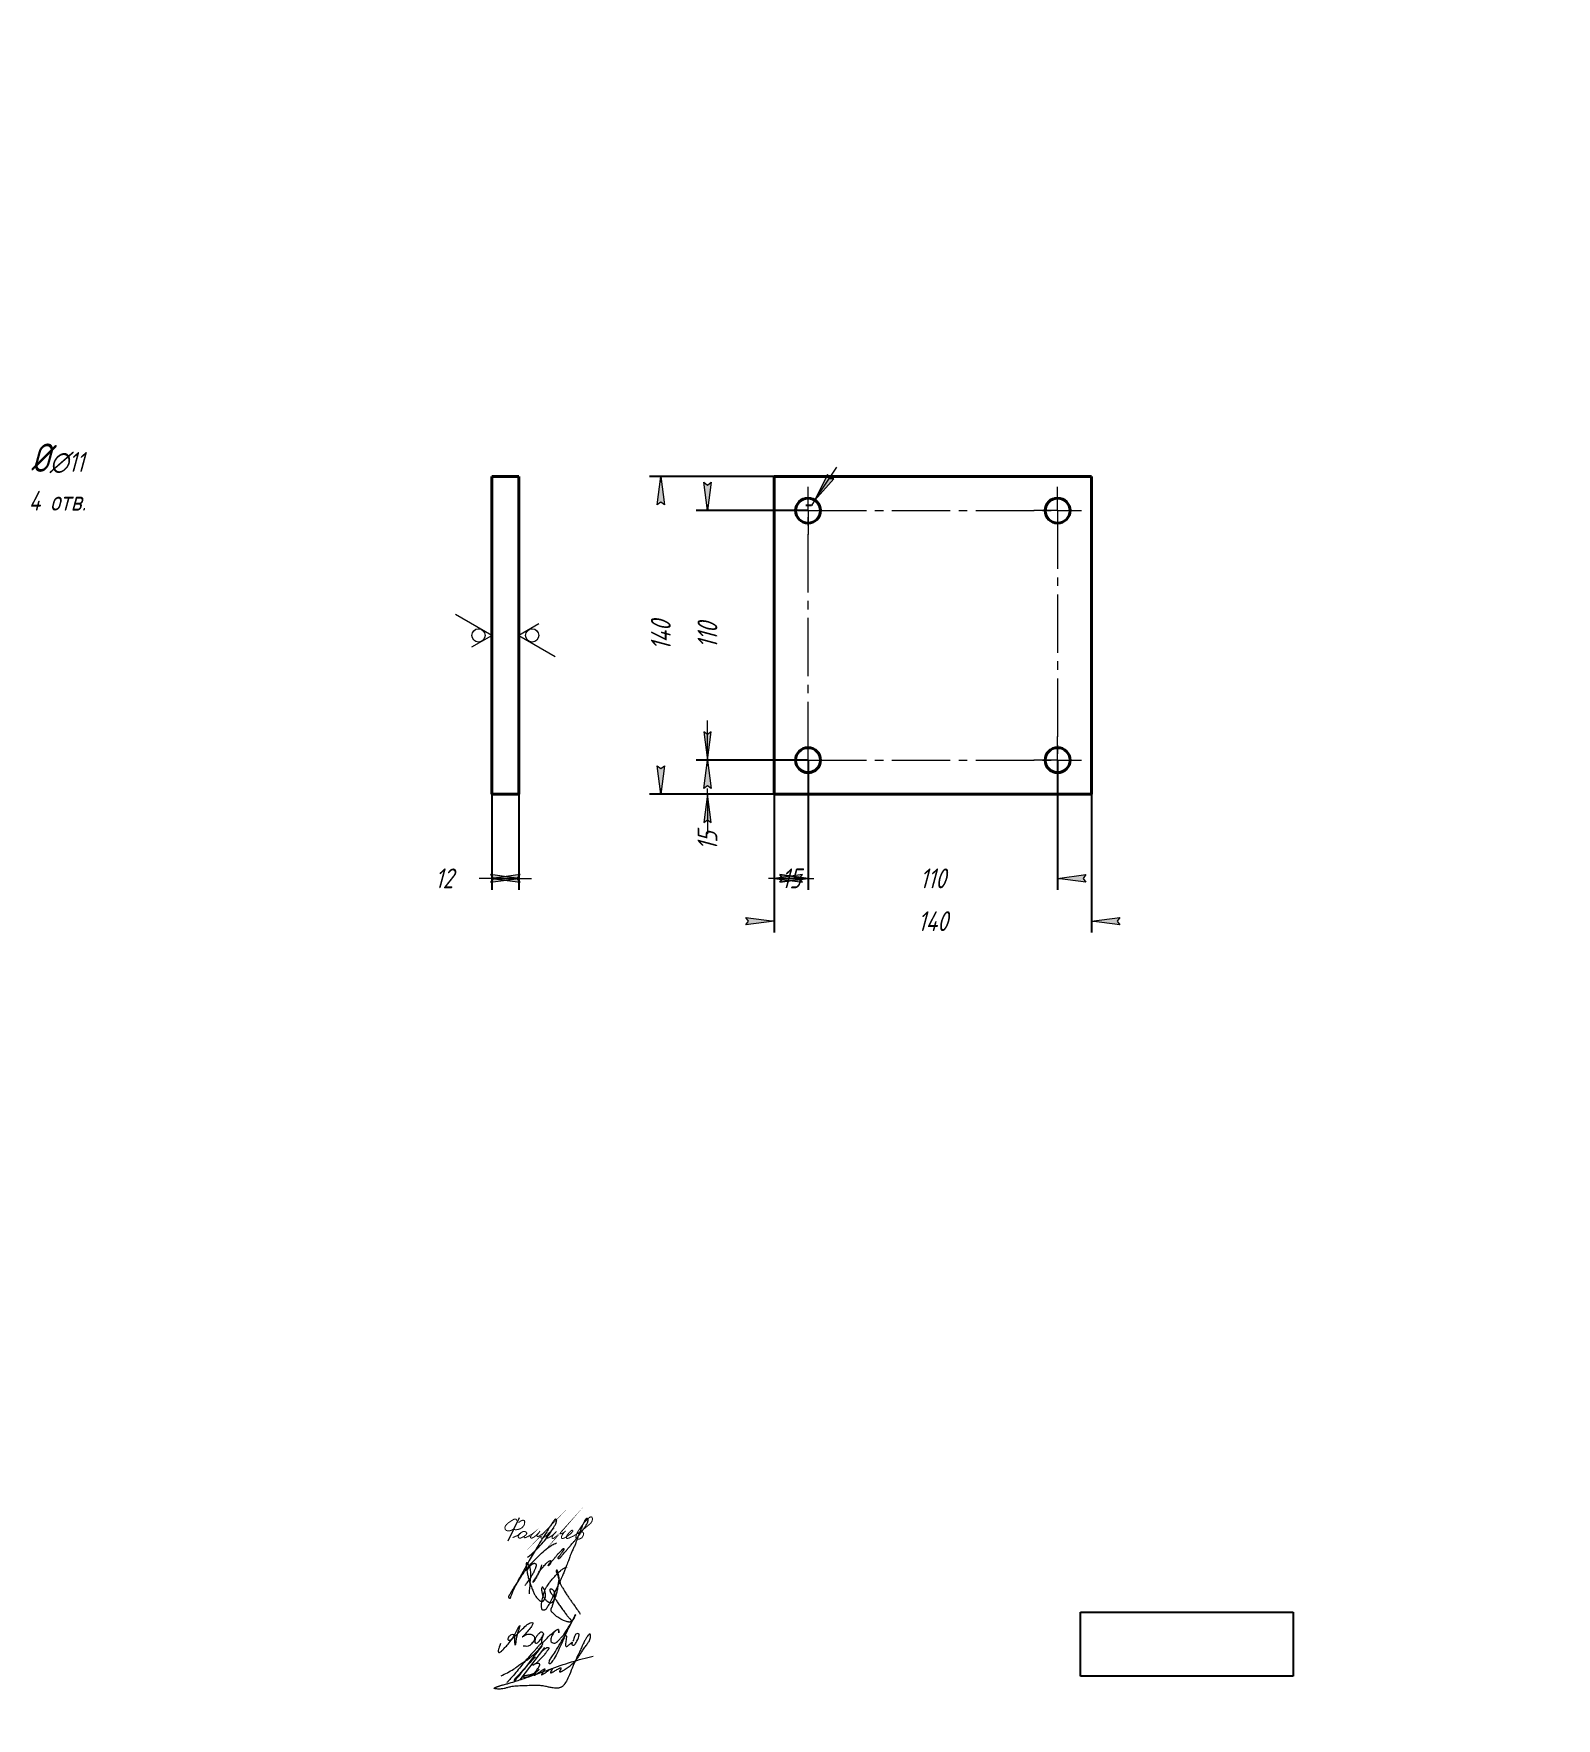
# Model space of a CAD drawing. Header units: millimetres. Extents: x -23 to 245, y 0 to 297.
import ezdxf

# ---------------------------------------------------------------- set-up
doc = ezdxf.new("R2010")
doc.units = ezdxf.units.MM
for name, pattern in [('K5LT32789', [0]), ('K5LT32790', [0]), ('K5LT32791', [0]), ('K5LT_AXLED', [14.78612232208252, 10.28612232208252, -1.5, 1.5, -1.5]), ('K5LT_BASIC', [0]), ('K5LT_THIN', [0])]:
    doc.linetypes.add(name, pattern=pattern)
doc.layers.add('Системный слой', color=7, linetype='Continuous')
doc.styles.add('KDIMTEXTSTYLE', font='GOST_AU.SHX', dxfattribs={"width": 0.96, "oblique": 15, "height": 5})
doc.dimstyles.new('KDIMSTYLE (0.40)', dxfattribs={"dimtxt": 5, "dimasz": 1, "dimexe": 2, "dimexo": 0.0625, "dimgap": 1, "dimtad": 1, "dimlfac": 2.5, "dimtxsty": 'KDIMTEXTSTYLE', "dimsah": 1, "dimcen": 0.09, "dimdle": 1, "dimadec": 0, "dimazin": 0, "dimtfac": 0.667, "dimtmove": 0, "dimatfit": 3, "dimfxl": 1, "dimtvp": 1, "dimtolj": 1, "dimtzin": 0, "dimarcsym": 0})
picture_1 = doc.add_image_def('image1.jpg', size_in_pixel=(394, 119))

msp = doc.modelspace()

# ---------------------------------------------------------------- blocks, each defined once
blk = doc.blocks.new('U0')
at = {"layer": 'Системный слой', "color": 5, "linetype": 'K5LT32789', "lineweight": 18, "true_color": 0x0000ff}
for points in [[(66.61063219271645, 14.83584708066039), (66.3950602997602, 15.16649798696272), (66.0563349265683, 15.16649798696272), (65.7370049236668, 14.84716798406117), (65.37539609499441, 14.48555915538874), (65.08631061061226, 13.98999253753314), (64.96312432881112, 13.33637910263779), (65.16319885351459, 13.13630457793467), (65.51486307279625, 13.2226113784314), (65.73040459952861, 13.43815290516351), (65.98241659717641, 13.74083590172046), (66.32960477444286, 14.26983302013765), (66.70790523723312, 15.02557395005365), (66.32960477444286, 14.26983302013765), (66.19834930735868, 13.66061458338756), (66.19834930735868, 13.30587891560914), (66.28709208341554, 13.21713613955227), (66.44901887613105, 13.27362446117901), (67.18495481502107, 14.09866212001231), (67.98859318651076, 14.82779771651691), (68.39423119882892, 15.19583030999353), (68.82947773640436, 15.48319708429031), (69.0287472509692, 15.60457085596855), (69.18914690960436, 15.60457085596855), (69.27177405482033, 15.38124691593863), (69.27177405482033, 15.13364822157361), (69.27177405482033, 14.87148974108332), (69.27177405482033, 15.38124691593863), (69.18914690960436, 15.60457085596855), (69.0287472509687, 15.61476260560427), (68.39423119882892, 15.19583030999353), (67.80875859991082, 14.03160097374004), (67.80875859991082, 13.51442141117724), (68.04701049766234, 13.27616951342576), (68.3827696073383, 13.18914096970067), (68.72302025335708, 13.18914096970067), (68.99748793248409, 13.46360864882746), (69.34479119925403, 13.81091191559814), (70.46273965894274, 14.92886037528697), (73.15521707839284, 19.93038527656124), (70.46273965894274, 14.92886037528697), (69.50658406634479, 12.53970737771239), (68.77259982064332, 10.99338082746596), (68.11033619940034, 9.955038185388744), (67.67587945530187, 9.438213276163793), (67.54101668289391, 9.551582504223063), (67.54101668289391, 9.994043719422933), (67.85161384613181, 10.54988049577774), (68.41786728315365, 11.30562775878913), (69.3188443022925, 12.79481079002372), (70.23254366694201, 14.3536679603954), (70.43059532875344, 14.55171962220689), (70.5792444828855, 14.53049055703883), (70.62236214163512, 14.28775567987374), (70.54580328616424, 13.76064582385976), (70.48469495073215, 13.33991322939806), (70.40223083097723, 12.92358795012252), (70.48776091480269, 12.61707880315367), (70.65878828088117, 12.52663586898517), (70.89760320772531, 12.76545079582939), (71.34798198795906, 13.11954658530377), (71.75269328924465, 13.52425788658917), (71.49437537783454, 12.98680490753942), (71.61537170186601, 12.86580858350777), (71.79708463135867, 12.79028262687498), (71.99887986651737, 12.86586811943749), (72.2535055410592, 13.12049379397924), (72.93221563069801, 14.53523404542844), (72.85150737710154, 14.82246525026382), (72.59421189196209, 14.89300959895742), (72.26122679285186, 14.81238296252538), (72.04429363489852, 14.38909787107565), (71.88789576733481, 13.90533805248134), (71.75269328924465, 13.48713844852884)], [(58.98539791326439, 13.11687462222245), (58.78701404098585, 12.56490103400816), (58.59043356541282, 12.01794512862786), (58.52724203759784, 11.67796370158418), (58.67356124323994, 11.53164449594229), (58.87675912606574, 11.53164449594229), (59.06798328905784, 11.72286865893417), (59.61556382418443, 12.27044919406045), (60.9652166070935, 13.62010197696988), (62.89846075110284, 17.4204472120755), (61.73630126122752, 14.57976264171558), (61.53152108354386, 12.0398177684947), (61.53152108354386, 14.38140376341049), (61.29639945714151, 14.75986953932872), (60.73560748088995, 14.63875542455872), (60.3531173069226, 14.25626525059138), (60.22029487615153, 13.9121024014165), (60.34912302733611, 13.66988683806754), (60.69772167194869, 13.66988683806754), (61.53152108354386, 14.38140376341049), (62.67127680760779, 15.52115948747461), (63.46276367937003, 16.3126463592365), (64.35194735103457, 16.89695355348582), (64.73575847694406, 16.78228019664954), (64.63921192795364, 16.45913940184874), (64.4122694312448, 16.0505290317794), (63.6650169520228, 15.16556762509255), (63.0421563493876, 14.4279219023893), (62.61787615397063, 14.14103113079793), (63.44819802901016, 14.70248011185483), (64.11638290348756, 14.82526508153252), (64.54929797397622, 14.7302369863574), (64.84423325631253, 14.51165653471782), (64.97744041658491, 14.15528692834765), (64.97744041658491, 13.73238815571314), (64.7157987239234, 13.34275713275821), (64.45270455277222, 13.07966296160663), (64.04143157856763, 12.66838998740215), (63.58822848558648, 12.56512902543992), (62.95551907547699, 12.6791690727444)]]:
    blk.add_open_spline(points, degree=3, dxfattribs=at)
blk = doc.blocks.new('U1')
at = {"layer": 'Системный слой', "color": 5, "linetype": 'K5LT32790', "lineweight": 18, "true_color": 0x0000ff}
blk.add_open_spline([(64.06659166290075, 21.90014974712342), (64.10225779480933, 23.18738101794561), (64.42601636023046, 24.64140320404526), (64.27654868174426, 26.17835059242979), (64.19590235173743, 26.47674227294722), (64.11650293574169, 26.67620675527341), (64.02730196823661, 26.84823194619533), (63.93010275414397, 27.00141020264854), (63.83622054774374, 27.12851395283792), (63.75819580883759, 27.22290497631711), (63.70269332407993, 27.28037339588653), (63.66679016442777, 27.31131623384283), (63.64423247570605, 27.32765812391965), (63.62740523612376, 27.33773314206709), (63.61385311851333, 27.34417674196334), (63.60255058661006, 27.34814965510478), (63.59289318923646, 27.35031985728465), (63.58447706572071, 27.35110276650487), (63.5770395135527, 27.35076219917418), (63.57030105839961, 27.34945430670155), (63.56401152429388, 27.3472118726766), (63.55787897652004, 27.34395237700883), (63.55180388163219, 27.33952562772208), (63.54573514340326, 27.33373205214211), (63.53966456492723, 27.32634548822458), (63.53354969321283, 27.31699865113983), (63.52736274456703, 27.30518111143358), (63.52109189278526, 27.29017504374747), (63.51474332733638, 27.27093499589789), (63.5083435064135, 27.24583501393495), (63.50193694073275, 27.21201931479064), (63.49577003004426, 27.16475510098965), (63.49044719409103, 27.09541864790643), (63.48784069343766, 26.99995526435077), (63.48877200198184, 26.87885161414511), (63.49448144756043, 26.74209246407706), (63.50744178035414, 26.59246976207831), (63.53038748556576, 26.4249437675326), (63.57064237525146, 26.21519971222033), (63.6343464253521, 25.93202116826528), (63.71604674424556, 25.50784572966772), (63.83574561960206, 24.90451756419668), (64.0395629423708, 24.14298597481782), (64.33852690164828, 23.32517940229552), (64.62452551028744, 22.55766165290659), (64.89981651407658, 21.91560407514741), (65.17389696708119, 21.44922942827073), (65.43611768368497, 21.11316528920729), (65.66206339502415, 20.87856035844909), (65.83215781149838, 20.71361349592375), (65.95422172530228, 20.6245803026346), (66.03342146470513, 20.58388621210058), (66.0924325947189, 20.56241321668513), (66.14639484308864, 20.54983751323277), (66.20031396389038, 20.54333518756729), (66.25554498707044, 20.54244108374701), (66.31121663943921, 20.54740788575896), (66.36500570580938, 20.55808972432256), (66.41481022023585, 20.57378205124898), (66.45902552912753, 20.59335137610844), (66.49784458373077, 20.61600163767397), (66.53282212433524, 20.64227766832134), (66.5679142899749, 20.67494614082088), (66.60704030351303, 20.71928691789972), (66.6553251994871, 20.78533674662488), (66.71681117758119, 20.88035952802549), (66.78833502888097, 21.00376485328948), (66.85328632364772, 21.14382143535197), (66.89982444102176, 21.28205556053001), (66.92661181897645, 21.41167853263894), (66.93831897338254, 21.54099497722234), (66.93703837918673, 21.68840492764419), (66.91779268677858, 21.87095996125936), (66.87428778009487, 22.095873283259), (66.80817206598313, 22.33896768947079), (66.73318431191205, 22.56039247425576), (66.66516050496274, 22.72336982244838), (66.60354930312111, 22.82779404807539), (66.55309351813379, 22.89737546821566), (66.50775446989144, 22.95176007348793), (66.46719460132041, 22.99427593227124), (66.43445944769488, 23.02264034567902), (66.40992857506504, 23.03940550061547), (66.39278666797418, 23.04853156973608), (66.37942956811622, 23.05383915957846), (66.36822018756948, 23.05683789528776), (66.35847286080732, 23.0581910445006), (66.3500012883734, 23.05826220966787), (66.34253790563021, 23.05736281845452), (66.33581978390673, 23.05569183887523), (66.32915300222922, 23.05314732589832), (66.32226277130809, 23.04954774047458), (66.31496335175459, 23.04459569411249), (66.30727823577175, 23.03807527586564), (66.29907032492608, 23.02955929337054), (66.29015888636206, 23.01839878667867), (66.28027316601474, 23.00353702303946), (66.26915850050752, 22.98343936592475), (66.25638623932633, 22.95545849128462), (66.2423331988174, 22.91746798601264), (66.22775070102979, 22.86832304305885), (66.21459639610666, 22.80967322086747), (66.20542727683053, 22.74251721966405), (66.20208155484815, 22.66588257825454), (66.20693811899741, 22.57218360652826), (66.2250813351445, 22.44634579115802), (66.25721621433021, 22.26593250248338), (66.29724389716498, 22.03425214469158), (66.36017359139018, 21.77579961243468), (66.45134504694317, 21.53538614684501), (66.56555201338372, 21.31328459088077), (66.70161700876591, 21.10183245658693), (66.86443233597653, 20.89464112844307), (67.0412794395772, 20.71080117867059), (67.20891169658036, 20.56367344068308), (67.35532710358665, 20.46293106019164), (67.4791264734352, 20.39937036981853), (67.5861427361149, 20.3583751499901), (67.68309856186539, 20.33255197741566), (67.76927748156142, 20.31965528054869), (67.8432784094795, 20.31726523577603), (67.90579391255564, 20.32260322107163), (67.95897807567903, 20.33359144597291), (68.00512651642563, 20.34896865523035), (68.04684174279869, 20.36861362015411), (68.08789878087755, 20.39356738871568), (68.13156682478444, 20.42650196884479), (68.18048289844182, 20.47155545132753), (68.23668263131968, 20.53419730679032), (68.30099068490901, 20.6201517286305), (68.37197186444884, 20.73046914648629), (68.44169981349494, 20.86281744943112), (68.50125975261905, 21.00984033374725), (68.54629992444995, 21.16622722163329), (68.57548142723704, 21.33182026532464), (68.58878739935848, 21.51099020153076), (68.58417596759625, 21.70198528902795), (68.56210461492107, 21.89412436338084), (68.52359051211857, 22.0701185463211), (68.47280802475734, 22.21741119024873), (68.41760610261589, 22.33410066503809), (68.36180854881655, 22.42343702260123), (68.30685958933566, 22.49207582689898), (68.2521441202884, 22.54614358345918), (68.19488048600557, 22.59150352181732), (68.13365526132573, 22.63052992589155), (68.06922655507499, 22.66285473420537), (68.00630214546783, 22.68702288614536), (67.94993094412048, 22.7027150237964), (67.9032310700734, 22.70952926581302), (67.86518739342227, 22.71026403797562), (67.83264753901553, 22.7071196080534), (67.80232373442435, 22.70070277001832), (67.77304665497986, 22.69128123353519), (67.74529853277285, 22.67912919020046), (67.72055177404883, 22.66502054011701), (67.70000716379953, 22.65012126578181), (67.68386848203365, 22.63540444299943), (67.67157517679264, 22.62130842565598), (67.66255115764004, 22.60815185086656), (67.65594177484212, 22.59559513227762), (67.65102248210994, 22.58305390786688), (67.64720591663598, 22.56905358793037), (67.64472118641152, 22.55302889271165), (67.64395930659902, 22.53446891626929), (67.645370703157, 22.51309233216348), (67.64964248613416, 22.48764596467626), (67.65794339676509, 22.45645133756769), (67.67251556579622, 22.41587905217209), (67.69728126714756, 22.36035625961797), (67.73583536034604, 22.28424701770068), (67.78680894610193, 22.18317140180204), (67.8523600114794, 22.06383201897317), (67.9422557554953, 21.92912200859689), (68.07114004929741, 21.77299019296629), (68.2588498985285, 21.55003651106298), (68.50318704790784, 21.20628311677206), (68.81387327920318, 20.7136052546233), (69.18832481355554, 20.1026335684567), (69.6739997835189, 19.4506527002234), (70.16021781911687, 18.81221150908985), (70.56756277374146, 18.25394434132735), (70.85272759724111, 17.84062315239646), (71.0843333421633, 17.62159648600711), (71.23533878889583, 17.49164666161029), (71.32569595863774, 17.39200263505451), (71.38145554015856, 17.30998304944697), (71.41526579538329, 17.24655507337344), (71.43785352068777, 17.19247288465081), (71.45096825434912, 17.14805971975713), (71.45688541653081, 17.11315310329847), (71.45816972816573, 17.08644852765352), (71.45665564543935, 17.06519547064137), (71.45319740441127, 17.04742307075782), (71.44821982809049, 17.03215731060556), (71.44188211411318, 17.01866873586992), (71.43408287329679, 17.0063130835812), (71.42447943904895, 16.99430728567214), (71.412450551992, 16.98215476413421), (71.39716083978502, 16.96955924367336), (71.37753046384124, 16.95637293304691), (71.35196286143722, 16.94250421503381), (71.31926832550577, 16.92850668493567), (71.27948283025553, 16.91547342841388), (71.23340025909658, 16.90453710971374), (71.18084594309639, 16.89708781586506), (71.11882434130982, 16.89431860835462), (71.04144984345483, 16.89849563828676), (70.9378291903969, 16.91395943191679), (70.78713353742988, 16.94536560939028), (70.56443194753395, 17.00574565213934), (70.24023491010887, 17.12092510432481), (69.8497811497191, 17.29465981985805), (69.44006241732859, 17.49647320648234), (69.1149313602411, 17.70443309595694), (68.85701510569751, 17.91980090060322), (68.62141726059254, 18.1308780053829), (68.36927359114355, 18.35497508351277), (68.14912081781, 18.55123110472059), (68.01356108508563, 18.70734343349261), (67.950317819976, 18.80800353742991), (67.92020513308805, 18.87304126170766), (67.90230608563839, 18.92905973113466), (67.89140492955332, 18.98250174516704), (67.88599344464996, 19.03655556636502), (67.88605877833255, 19.09133759875472), (67.89168378128636, 19.14612456845558), (67.90382721309241, 19.20406642014385), (67.92363606274671, 19.26804274430685), (67.95643638305306, 19.35071558355389), (68.00667894113147, 19.46081355584224), (68.08200164720212, 19.63130302554346), (68.18063329981462, 19.86535962142946), (68.28108640157957, 20.17614136831871), (68.39451495661285, 20.51502632636178), (68.53306826418691, 20.88145238510852), (68.69356404034346, 21.32496747201579), (68.87428314360832, 21.89078507038032), (69.03287888669846, 22.53991103183773), (69.12785295120882, 23.14717132535766), (69.18851671901754, 23.63456589828779), (69.25841859618302, 24.01614399232838), (69.31636811296943, 24.32642172622707), (69.32765993985822, 24.57731662006299), (69.30492603271172, 24.77687029341705), (69.26529477988859, 24.96879891342708), (69.20751692296369, 25.18504875802425), (69.15343475442292, 25.41020930802354), (69.11333258666066, 25.61339511809608), (69.07316888023377, 25.7655035808973), (69.04095649794074, 25.87148850323008), (69.01607115129801, 25.94049728025357), (68.9950737316112, 25.98338246492361), (68.97890348358523, 26.00807330916412), (68.96660024788231, 26.02279871436488), (68.95586814492022, 26.03291679189314), (68.94595606462595, 26.04016156906137), (68.93653105010756, 26.04531878152929), (68.92737465391237, 26.04882937265521), (68.91831594082285, 26.05094957564305), (68.90938018748302, 26.05180103852065), (68.90053476368317, 26.05151492700497), (68.89165926406639, 26.05019221578445), (68.88219184043649, 26.0478044881781), (68.8717354282092, 26.04408940474816), (68.86022378826381, 26.0387252075972), (68.84824273446766, 26.03166320632572), (68.83683030615543, 26.0233103360988), (68.8266024124537, 26.01410048111828), (68.8177368511503, 26.00420213718064), (68.80975289149873, 25.99306985083096), (68.80265855169242, 25.98035992638324), (68.79659422750461, 25.96574245727001), (68.79180672410543, 25.94911203317022), (68.78847928718798, 25.9298963585718), (68.78694864072595, 25.90718268573831), (68.78784415217146, 25.87943678584611), (68.7923002863725, 25.8447473353461), (68.80184503881779, 25.8015765050006), (68.81792615127326, 25.74832103425244), (68.84327606181213, 25.68173013553542), (68.88212148401702, 25.59874934849699), (68.9351946431611, 25.49482189882201), (68.9876529387979, 25.36323664731694), (69.03686915787785, 25.20512921770107), (69.09127861200463, 25.01674260939801), (69.17138254921119, 24.77748353592995), (69.27461698419762, 24.48860226847121), (69.37267561842384, 24.16073048639919), (69.45576963734379, 23.85624136470911), (69.5577136186428, 23.58729946946171), (69.67990089994608, 23.35772781210729), (69.82474249586417, 23.12391460403003), (69.9934055555487, 22.86154824119645), (70.1855582089625, 22.53007430016369), (70.43566584639741, 22.0904437571852), (70.75916096081639, 21.58797093999983), (71.1283310328177, 21.05969590028148), (71.48597433165585, 20.56012507285709), (72.13074281087849, 19.6565201306606), (72.63984112102354, 18.90787182359941), (73.02831854462657, 18.31053825358011)], degree=3, knots=[0, 0, 0, 0, 23.08892411003839, 25.90578379320913, 27.36849658095113, 28.57853477437289, 29.7218750749431, 30.81396087475684, 31.80518275617818, 32.5340116185717, 32.99290285232896, 33.22579348087665, 33.37704679038229, 33.48833048874886, 33.57455142486756, 33.64380518652092, 33.70122378259412, 33.75036659537633, 33.79386957008623, 33.83335544025108, 33.87214105272245, 33.91235496550996, 33.95658983186728, 34.00557035799107, 34.061357419905, 34.12646780763512, 34.20410929927907, 34.29854880647121, 34.4157438501339, 34.56455491175546, 34.75945876534566, 35.02822874118409, 35.41286378006095, 35.99717510029608, 36.72813949276635, 37.56894107973724, 38.43382537174505, 39.40133199336037, 40.578430721351, 42.23539782704537, 44.56960189155861, 48.26913254375512, 53.18771198246659, 58.58434017403594, 63.76404376679448, 67.77867569014562, 70.99814287695813, 73.36983390960212, 75.34981577454691, 76.79687388843904, 77.58132367445822, 78.02891375208497, 78.378086715233, 78.69680269722102, 79.01348919569972, 79.34337265075953, 79.67858665453129, 80.00682416916896, 80.31793205149701, 80.60647145028561, 80.86603481811044, 81.11641040457833, 81.38398339074794, 81.71835383148989, 82.1678102968112, 82.8393613365416, 83.73323474227259, 84.70542236921145, 85.58272421559701, 86.32439137188506, 87.05711592911308, 87.8907574961167, 88.94534148899339, 90.32114124951465, 91.96557055710285, 93.42636652596606, 94.48421544317516, 95.10102119904894, 95.58099742489627, 96.01314099800784, 96.36109308967781, 96.62600156797119, 96.78273890043828, 96.889142367443, 96.97113807639755, 97.038129668233, 97.09527188758723, 97.14590073358623, 97.18856061114779, 97.2287471840586, 97.26891537016509, 97.31531058982989, 97.36686141375753, 97.42565515127394, 97.49445365730666, 97.57714175019537, 97.6796234518885, 97.81191523042803, 97.98566281873885, 98.22679687241516, 98.53258681418663, 98.89778635319205, 99.29603614677359, 99.73782124223918, 100.2617239247368, 100.964229309618, 101.999780239612, 103.5254109190041, 105.1506671389526, 106.7245298989554, 108.093531563326, 109.5903133920281, 111.1953020837693, 112.7774834854757, 114.1263943636619, 115.159714159532, 115.933249703592, 116.5991051072816, 117.1966867350474, 117.716186105381, 118.1472776884506, 118.5120913932663, 118.8308284389657, 119.1120840017018, 119.3761473530127, 119.6502541760029, 119.9661844048676, 120.3484720487786, 120.8326110054183, 121.4625745633854, 122.257883948525, 123.1663167729581, 124.1218957718332, 125.0774414802364, 126.058759075695, 127.1107217357935, 128.2713802827618, 129.4555411470182, 130.5492798125666, 131.4722221457924, 132.2240763945491, 132.8428036707044, 133.3435270316868, 133.7861618193668, 134.2097331793344, 134.6419531666712, 135.07675082757, 135.4909341445828, 135.8405670411855, 136.1161996801323, 136.3290212946846, 136.5165823049759, 136.6970732021236, 136.8799095666845, 137.0632951286719, 137.2354651043024, 137.3861300135916, 137.5142614765161, 137.6235479569736, 137.7184450497249, 137.7976892899042, 137.8756507401737, 137.9579435297707, 138.0555159514176, 138.163779376122, 138.2880427438782, 138.436309489426, 138.6225163233996, 138.8620748680995, 139.2031278659684, 139.7043262486523, 140.3810974906251, 141.2189148674305, 142.1273174818552, 143.2595165690257, 144.8211407952124, 147.3177643775447, 150.7571101410823, 155.1951704424444, 160.0691713325595, 165.2244643996175, 169.4711417493419, 172.4214110687776, 174.0929247216289, 175.1382982941582, 175.9667476052343, 176.4795577137869, 176.9002722075947, 177.2447515993877, 177.5213496275962, 177.722930126645, 177.8737085289891, 177.9963222724827, 178.1014362024326, 178.1953143978301, 178.2815173063154, 178.3661181765914, 178.4549126387874, 178.5547545514223, 178.6700486309557, 178.8070744895659, 178.9752011110635, 179.1872344806044, 179.4394731118456, 179.7197270048918, 180.0295107225544, 180.3832688069577, 180.8234477103547, 181.4071105080071, 182.2468370647849, 183.5636180390767, 185.5124136486446, 188.3659008144822, 191.1693595490507, 193.6361941483106, 195.2159308876024, 197.1470862219489, 199.2692247613871, 201.224518318486, 202.3921757305919, 202.9354455009734, 203.335749427751, 203.6650385457113, 203.9804397921348, 204.3052698204951, 204.6306664143438, 204.9542103018015, 205.2842401760186, 205.68312192184, 206.1453122097258, 206.8668041367929, 207.8378621120557, 209.464316382984, 211.3873392381132, 213.6481330480264, 215.8281705148584, 218.3616311862739, 222.0463208053261, 226.400788772624, 230.2376141698672, 232.9871267002133, 235.1430689373578, 237.1452347941266, 238.6001234124407, 239.5943196481266, 240.7144690296747, 242.0868590309205, 243.5795128043555, 244.8370298052072, 245.7730677623126, 246.3794493830385, 246.8095402814596, 247.0775336538936, 247.2275167539396, 247.3339800160057, 247.4184700209773, 247.4895205515942, 247.5520115162512, 247.6092220325807, 247.6636060178384, 247.7171677520884, 247.7685920257453, 247.8207844363665, 247.8766770811286, 247.9421914551861, 248.0180825757098, 248.1024702365821, 248.1894206015074, 248.2694707678351, 248.3470721801384, 248.425636522534, 248.5128864112118, 248.6056793825818, 248.7068161418586, 248.8204129671911, 248.9522817326213, 249.1114892801304, 249.3139564207763, 249.5741553291382, 249.8978203062795, 250.3037087529917, 250.8417906157673, 251.5282721942539, 252.3812439797572, 253.3595934924577, 254.4759627763927, 255.8726873418201, 257.8510916368267, 259.9382727246121, 261.9636029003651, 263.4698826802768, 265.0464480200878, 266.5866947374772, 268.3669126827913, 270.599666274059, 273.4070816914232, 277.3730272345561, 281.2342012594908, 284.8823428619705, 288.313022516428, 301, 301, 301, 301], dxfattribs=at)
blk = doc.blocks.new('U2')
at = {"layer": 'Системный слой', "color": 5, "linetype": 'K5LT32790', "lineweight": 18, "true_color": 0x0000ff}
for points, knots in [([(63.72515954164655, 28.35327178217499), (64.6768773713788, 29.01987627419479), (65.87318198577749, 30.14976390012957), (67.16937262196787, 31.80802909426248), (67.96486036623389, 32.85218005191275), (68.43574274507132, 33.74133171004243), (68.73827275029802, 34.27498153512738), (68.8369262273466, 34.55602572717596), (68.86743607052965, 34.70066097925705), (68.87987954579077, 34.78914396620523), (68.88041714183122, 34.84513403127687), (68.87578174893733, 34.88041265519685), (68.86942577842093, 34.90458022184416), (68.86181702757638, 34.92361357036616), (68.85307851503235, 34.93949937598657), (68.84317195360596, 34.95326520642371), (68.8318183280641, 34.96562869790871), (68.81849036498558, 34.9773259074647), (68.80269297702002, 34.98851919288344), (68.78420918217344, 34.99893382097495), (68.76340905777272, 35.00796176198723), (68.74111341628982, 35.01497228190244), (68.71849897577445, 35.01950549385317), (68.69677078630525, 35.02143200152463), (68.67672690460934, 35.02096997700184), (68.65837284479528, 35.01839785828471), (68.64104482697778, 35.01383581468068), (68.62367112770877, 35.00713625310473), (68.60535129678387, 34.99769433912539), (68.58509903545668, 34.98442274819422), (68.56156283222342, 34.96541570105801), (68.5318145457361, 34.93655628666588), (68.48959176859094, 34.88904035047219), (68.41962083327003, 34.80761671228072), (68.30047275113087, 34.66086859385113), (68.11006245939292, 34.40260285443294), (67.8398218946559, 33.9814501394271), (67.47842055690072, 33.35475625395637), (66.90561933795755, 32.46625269442863), (66.02458213534622, 31.0829649890745), (64.8549664861029, 29.15258053441934), (63.56445878899726, 26.93523379871533), (62.49571449943564, 25.00076367182835), (61.78616926296518, 23.66586479388077), (61.3952091218825, 22.8919578930128), (61.18351916515183, 22.41951614124052), (61.03444103002334, 22.06187624683761), (60.91197335632232, 21.75290056826118), (60.80747250082612, 21.47841869363592), (60.73057166282285, 21.27121042618273), (60.6860892925541, 21.15032834943899), (60.65958347007223, 21.09560932344364), (60.64643175467098, 21.07306211771208), (60.63654932260929, 21.0589028808419), (60.62837823452078, 21.04918917290604), (60.62128912961331, 21.04231491187173), (60.6149613018085, 21.03744768207855), (60.60918674368278, 21.03408183543277), (60.60381308004065, 21.03189331286485), (60.59871997056895, 21.0306744275845), (60.59380735684416, 21.03029955766119), (60.58898832127205, 21.03070568347364), (60.58428585309641, 21.0318569369534), (60.57976346881851, 21.0336757820949), (60.57543598810767, 21.03606659975738), (60.57109401743092, 21.03908842056771), (60.56640787542666, 21.04298871119715), (60.56104815900336, 21.04821053226506), (60.55468290894538, 21.05537942191113), (60.54693324815413, 21.06540331991854), (60.53720845680334, 21.07980123824466), (60.52494372680985, 21.10061334756219), (60.5097283068306, 21.13014699421826), (60.49278173442254, 21.16924059684884), (60.47699313148833, 21.21705157311446), (60.46524830293045, 21.27043919564149), (60.45903712893225, 21.32718178515863), (60.45893181602096, 21.38633631241376), (60.46544622588164, 21.44836652276572), (60.47923930785826, 21.51312340200984), (60.50115550522685, 21.5810982712098), (60.53322766684013, 21.65407036841138), (60.58379796895373, 21.74441439870172), (60.67129121214939, 21.8839849507081), (60.8310512205315, 22.14678761145774), (61.14594636568455, 22.64678463076578), (61.7262129916444, 23.56437886107172), (62.57753734028552, 24.86378522457642), (63.65361578759791, 26.43415302601493), (64.92525408069898, 27.81607015462907), (66.1575946497041, 28.99023447742324), (67.15753773720874, 29.89284540405133), (68.04552147182946, 30.49955531722601), (68.59166964287132, 30.75369572141699), (68.84797774052728, 30.87479001194997)], [0, 0, 0, 0, 8.550608616909479, 12.05498909731316, 15.54800864636031, 18.19112149729409, 19.49899547586825, 20.05820856276075, 20.38161509008001, 20.58967061819273, 20.71666537517187, 20.79367975743621, 20.85170144345296, 20.90072235485522, 20.94465307224176, 20.98524465825564, 21.02564223243174, 21.06834027274877, 21.11593940290885, 21.16833782892286, 21.22470724871314, 21.28305186546078, 21.34057559650208, 21.39466303008514, 21.44378103840279, 21.48828891869076, 21.53119048967674, 21.57580767080184, 21.62550805067395, 21.68308106465782, 21.75428657315771, 21.84854811100129, 21.98874998667692, 22.22341503732463, 22.64135142255019, 23.38396024610536, 24.59145537447172, 26.33319310262997, 28.72517486315826, 32.39414345489543, 38.44413720066752, 45.386804132957, 51.3366439952876, 54.75928160654442, 56.55021407149562, 57.73619828659556, 58.58106772181609, 59.41081735012408, 60.19037519759497, 60.74860237604653, 61.04454549420441, 61.13979306103076, 61.19713002219413, 61.23708949006024, 61.2671348063732, 61.29071298422787, 61.30986155532154, 61.32593719236645, 61.33991703943459, 61.35255107389896, 61.36445007752456, 61.37614187831995, 61.38811066680237, 61.40006167387295, 61.41202200248679, 61.42454207551994, 61.43906624348642, 61.45699012410813, 61.47974062644996, 61.50979512866817, 61.55047455772206, 61.60794197523685, 61.68805755052679, 61.79563498556981, 61.92221881037423, 62.05916765616627, 62.19849487994397, 62.34287054750136, 62.4951123545238, 62.65815684757621, 62.83085476293896, 63.02153046686268, 63.2457091914174, 63.59456840449479, 64.23786481718554, 65.5163435666815, 67.95744178744798, 72.25357323446096, 76.98975279678383, 81.9773654752493, 86.09099495459934, 89.56281137385866, 91.90558766368395, 94, 94, 94, 94]), ([(66.20430783834465, 27.01928715338575), (66.12816759121377, 26.55279889375561), (65.90049439289135, 25.9599113039305), (65.55267590599784, 25.24049459023502), (65.31485393727533, 24.85984763914487), (65.15136255287152, 24.5499565512176), (65.05307088857936, 24.3537729708676), (64.99469718345962, 24.24138656572893), (64.95279666888938, 24.17487210960769), (64.915743218802, 24.12457536759973), (64.88046836820851, 24.08157197831258), (64.84458909349524, 24.04115518185839), (64.8082646394526, 24.00278653121627), (64.775188704338, 23.96934737031116), (64.75009200365005, 23.94541847269029), (64.7337936620154, 23.93115526153569), (64.72439934623756, 23.92365627934673), (64.71843367664957, 23.9193224462787), (64.71404407453907, 23.91646199905188), (64.71053736977018, 23.91447234084947), (64.7075802675553, 23.91309478740466), (64.70501707147847, 23.91224898729836), (64.70279436369103, 23.9119389780778), (64.70083467797069, 23.91228746666141), (64.69937085434515, 23.91357541321982), (64.69868307964211, 23.91558969361181), (64.69855610488368, 23.91810390167784), (64.6988594157659, 23.92118309970901), (64.69956466589606, 23.92481251650489), (64.70065918205235, 23.92904818392894), (64.70221852372677, 23.93414443008744), (64.70451880709085, 23.94083146041559), (64.70812095418808, 23.95038118322005), (64.7140902631597, 23.96511301811984), (64.72290653768262, 23.98596602936902), (64.73419332042558, 24.01347435839673), (64.74724714272068, 24.0458319241116), (64.76281094398473, 24.08404601474356), (64.78188324256614, 24.12744219598706), (64.80871216623308, 24.17730677605725), (64.84500243150964, 24.23193224995944), (64.89352344237986, 24.29736430395076), (64.95954109883726, 24.38233708156527), (65.05490304513913, 24.5139022357711), (65.18077136148608, 24.70353580878566), (65.32311496816274, 24.94116447716465), (65.4602205566861, 25.18796695073033), (65.60162282347343, 25.44014516310054), (65.76727372635816, 25.71683852493247), (65.973468421718, 26.00994184360202), (66.19524890312493, 26.27172939391437), (66.3878634678656, 26.49976140181579), (66.59236554897646, 26.74229405453711), (66.83375749053533, 27.02213999859464), (67.11266035380714, 27.29861775241382), (67.32609626678388, 27.50331814329695), (67.46243600030724, 27.61124703816088), (67.53442604397334, 27.65396700932983), (67.58823512832157, 27.68053470569808), (67.64112329158094, 27.70211767896572), (67.68996407365029, 27.71748174598716), (67.72984263944106, 27.72582082161958), (67.7591816459836, 27.72871702883295), (67.78033046737593, 27.72850276860916), (67.79652533106174, 27.72650554283946), (67.80947625533227, 27.72330716705012), (67.82008815288692, 27.7192035883907), (67.82891957748389, 27.71434802978872), (67.83629041228205, 27.70884459489044), (67.84246719895448, 27.70271773607233), (67.84768448693549, 27.69589473091142), (67.85226980347188, 27.68808966584497), (67.8563686135412, 27.67888560233186), (67.8599906657291, 27.66775456489673), (67.86302688920526, 27.65405961839204), (67.86527888275404, 27.63675813805644), (67.86637124181887, 27.6138353474261), (67.86545292221295, 27.58195395397975), (67.8611357123115, 27.53795499398794), (67.8527593567052, 27.48224662636828), (67.84238173984826, 27.41849149116092), (67.82889843207485, 27.3543155713935), (67.81076073776246, 27.29501530803157), (67.7877116495061, 27.24211753157729), (67.7576146899981, 27.19024533336183), (67.71950508129878, 27.13531475178763), (67.67413234033975, 27.07738498150457), (67.62993806246989, 27.02215022907096), (67.58898779229523, 26.97629930724668), (67.55430569023761, 26.94156936544832), (67.52290898026536, 26.91234929350553), (67.49313846870281, 26.88604500958343), (67.46419231978423, 26.86181912835757), (67.440135263014, 26.84312838486593), (67.42274208354817, 26.83091583837135), (67.41182041841925, 26.82407021589179), (67.40460017928476, 26.82006997810802), (67.39933948685987, 26.81755396061548), (67.39529406500833, 26.81595137797542), (67.3920493279143, 26.81496394995436), (67.38931895493056, 26.81442992856944), (67.38694742240048, 26.81429595895672), (67.38486751675731, 26.81458212117676), (67.38309240796633, 26.81535878186746), (67.38172342551701, 26.81668663929497), (67.38084113104557, 26.81849035156529), (67.38036842677465, 26.82067207026289), (67.38024769974997, 26.82322395520518), (67.38045217664599, 26.8261585884175), (67.38098415327718, 26.82955614985147), (67.38189772965188, 26.83359803126154), (67.38332144264304, 26.83858937336473), (67.38546961463416, 26.84494371817759), (67.38869134164686, 26.85328359835243), (67.39365485934155, 26.86479063370962), (67.4015465814601, 26.88139611852239), (67.41303726414039, 26.9035556711048), (67.42735328425455, 26.92930664951264), (67.44236077612518, 26.95493258721697), (67.4571154920081, 26.9790862841692), (67.47355243312481, 27.00526511598575), (67.49548541624108, 27.04035419985185), (67.52438679385446, 27.09250665151778), (67.56058055533946, 27.16029070006769), (67.60968979883584, 27.23711557058004), (67.67509044114982, 27.31686389174804), (67.76558824013951, 27.4080640623791), (67.88605064094553, 27.51212865496464), (68.03573869701137, 27.63920105030274), (68.17583681302395, 27.78785324136777), (68.30799442417194, 27.94617763306346), (68.43062963980958, 28.09595625031125), (68.56641113723038, 28.25448153713698), (68.70689644541025, 28.42149056625146), (68.84667535805964, 28.60510183021202), (68.99025883526363, 28.79101546635574), (69.17057689481058, 28.98125660438146), (69.37394049001588, 29.1683851696658), (69.56911334027485, 29.35053141429128), (69.70818135687435, 29.49766947911421), (69.80398473541882, 29.60574517850944), (69.87008869094957, 29.68004880318423), (69.92711606056295, 29.7433530561872), (69.97508226840716, 29.79581139566933), (70.01438235596805, 29.83473251783801), (70.04334632870541, 29.85921120229969), (70.06288993073659, 29.87283546462342), (70.07642236034398, 29.8804851857861), (70.08689262980504, 29.88508101966411), (70.09549949127532, 29.88776754116778), (70.1028093642037, 29.88909859584631), (70.10916812429784, 29.88939374989229), (70.114810028924, 29.88884358196572), (70.11990279063625, 29.88755554469), (70.1244115682895, 29.88564358100317), (70.12839866771289, 29.88322965388582), (70.13195009743976, 29.88039822487588), (70.13541562695524, 29.87692502420171), (70.13894121833349, 29.872565952076), (70.14260713667748, 29.86698669274078), (70.14637687461325, 29.85991742899103), (70.1502437698472, 29.85088809223687), (70.15417111125954, 29.83919702095906), (70.15804706344613, 29.82377435577182), (70.16149226286404, 29.80347881174255), (70.16366507400342, 29.77868258724349), (70.16380422582428, 29.75127867533897), (70.16144376814881, 29.72387664652945), (70.15647780809238, 29.69709749011164), (70.14867762760767, 29.67003708924111), (70.13698575659049, 29.64087163910328), (70.1194551427852, 29.60740479529105), (70.09138661021706, 29.56446144888454), (70.04427371452071, 29.50202392715212), (69.9741334931779, 29.40929221304093), (69.87690276580915, 29.28573880937529), (69.76077553466112, 29.13722298186217), (69.65072194530316, 28.96704371108747), (69.54491189039872, 28.7988524036399), (69.43136715316058, 28.66788155872447), (69.34711352917847, 28.5544964939437), (69.2839126201308, 28.46439914281571), (69.22562051592436, 28.39740897148462), (69.17582948440338, 28.34964936323445), (69.14306224131522, 28.31144848886001), (69.12473916021693, 28.28241742620268), (69.11462846562183, 28.26019840757877), (69.10867379005413, 28.24104369117063), (69.10535164783019, 28.22317607145749), (69.10404213800868, 28.20561431399275), (69.10444038209141, 28.18746416086537), (69.1066511827283, 28.16882594221568), (69.11063542006553, 28.15094731546431), (69.11590026880523, 28.13533702807221), (69.1217552282606, 28.12271191439331), (69.12773126542359, 28.11286245861163), (69.13362685796876, 28.105254445729), (69.13946367554081, 28.09930902163823), (69.14545260295606, 28.09456131920896), (69.1518989378597, 28.09064667654192), (69.15906248079013, 28.08744879163851), (69.16710092552655, 28.08501795324446), (69.17613369509215, 28.08345227261836), (69.18637340887352, 28.08287579909492), (69.198171123803, 28.08348556849012), (69.21203823627555, 28.08560652641336), (69.22878357282366, 28.08978372261581), (69.24988817798692, 28.09702595936308), (69.27759874707903, 28.10912672151514), (69.31375626703016, 28.12828770375665), (69.35808637556121, 28.15545199729411), (69.40929580446601, 28.18987347028244), (69.46486710297879, 28.23202780685804), (69.5251829071163, 28.28465971769985), (69.59378312384263, 28.3549450555541), (69.67908586264033, 28.45862940162287), (69.79726646108381, 28.61643896020819), (69.9692851162513, 28.84283125473989), (70.21664233608722, 29.11890866096249), (70.53679771211931, 29.45634779702557), (70.88194639130799, 29.85864331753012), (71.25514801641086, 30.31709468099689), (71.62287570093045, 30.76668524063878), (72.00338303315745, 31.19796080766764), (72.37924329718189, 31.62651456689414), (72.75739558202825, 32.09332015724661), (73.10802965142022, 32.60474926442078), (73.4550594507508, 33.10715090501915), (73.79810682729777, 33.5634467695686), (74.06510001356979, 33.96474784720374), (74.25402665130116, 34.25570594413696), (74.344156850432, 34.45726642217694), (74.38119981056337, 34.59184761723331), (74.40232180910058, 34.69996912708436), (74.416726430435, 34.78588260753376), (74.42715647821448, 34.84880075816841), (74.43258827223464, 34.89859664848373), (74.43344722993574, 34.94259655726039), (74.42923238398016, 34.9818285549733), (74.42158291227334, 35.01403885283371), (74.41157457321115, 35.04149613564327), (74.39909043918755, 35.06703836659499), (74.38430361020352, 35.09075799184953), (74.367867801576, 35.11175537522675), (74.35089917546046, 35.12910254621417), (74.3342590571495, 35.14265538520048), (74.31835991492693, 35.15280728067884), (74.30325603681214, 35.16013367587122), (74.28855061866405, 35.16519016154969), (74.27360224092236, 35.16841832187542), (74.25756035773585, 35.17003710500346), (74.23987232394704, 35.16985996227803), (74.220075029867, 35.16751839248543), (74.19770413360084, 35.16248313646372), (74.17197844026387, 35.15392419745247), (74.14195662610275, 35.14059427206234), (74.1074764871558, 35.12120066863217), (74.07014472607152, 35.09548363108411), (74.03145635206475, 35.06360617050488), (73.99215176802753, 35.02470276831502), (73.95005563144791, 34.97437889323609), (73.90885753335347, 34.91442381544675), (73.86205007525844, 34.83534358842583), (73.80404595214351, 34.73027530172558), (73.71153648400286, 34.56767749341597), (73.58506316883665, 34.32996781065144), (73.44950578558685, 34.01350907948154), (73.31181495212768, 33.64832438144792), (73.17005082635706, 33.27226738500012), (73.00491893282843, 32.8777095946339), (72.81952136260328, 32.4482496661827), (72.6407660973743, 31.97422374032774), (72.46538484172376, 31.472977780218), (72.27955229982513, 30.9485881880141), (72.06297343863767, 30.38153638300157), (71.78491325444453, 29.77619382408652), (71.50173200942663, 29.19217982948746), (71.29846331786433, 28.6711943719304), (71.1695565462698, 28.31479972561888), (71.0960573439278, 28.10896346257466), (71.05016316347543, 27.9806173214395), (70.99020868617453, 27.81357545384625), (70.88285474961057, 27.51906673344436), (70.71525542639102, 27.08859429860493), (70.48958499400221, 26.547240351864), (70.24340776454122, 25.92439346064396), (69.9622944005961, 25.1864404149142), (69.59117084949267, 24.34745194343471), (69.10800721764572, 23.38900390567997), (68.63081629793635, 22.33962470284261), (68.17927120561217, 21.28012374986379), (67.76004586139098, 20.37595625489826), (67.36022699126558, 19.77641985633082), (67.17292127949673, 19.393897744253), (67.0514137454708, 19.21947136145816), (66.97308280207531, 19.13952354897492), (66.91504238610379, 19.09363656577389), (66.85838034963793, 19.05829349385972), (66.79894215355844, 19.02936377955386), (66.73526200826774, 19.00624548444277), (66.66857581239121, 18.98961779583081), (66.6023827913146, 18.980108589376), (66.54218289988619, 18.97699129688434), (66.49280939861495, 18.97981152398195), (66.45548203950075, 18.98647655303769), (66.4278321911894, 18.99490730436999), (66.40650738456785, 19.0042705526558), (66.38902226547204, 19.01456360792058), (66.37385273231664, 19.0262133157557), (66.35969300142696, 19.0399289211728), (66.34584613357222, 19.05665579953563), (66.33195646557836, 19.07760023959545), (66.31769840674829, 19.10462942176346), (66.30265847650531, 19.14105714341727), (66.28595375792474, 19.19369367433278), (66.26697008307772, 19.2715708332159), (66.24037617789853, 19.38176917181281), (66.20796367647502, 19.51683339028295), (66.18189792146194, 19.6631523790882), (66.17409876964908, 19.80747413807478), (66.1844183116156, 19.95999628524267), (66.21144219526909, 20.13942565417861), (66.25571016649914, 20.36539897152117), (66.30609633015095, 20.6685153570121), (66.36914935083226, 21.05744746531668), (66.46977045304062, 21.50166689192308), (66.60639893811512, 21.90751895729336), (66.72155433316797, 22.23834372845545), (66.81001670930593, 22.50437034589497), (66.90092138508243, 22.75063226435334), (67.02208945451403, 23.0062832086586), (67.20115487297542, 23.29337599968025), (67.48061217650174, 23.6748077178685), (67.86995902317632, 24.18691322925974), (68.40847866274922, 24.79563031778207), (68.96371660878498, 25.40569898976268), (69.48020783762247, 25.91203440116026), (69.87162896627893, 26.2349579270887), (70.17052028846669, 26.40900510938971), (70.4426526302095, 26.52299624933383), (70.63550859121224, 26.58531874599517), (70.75300973342367, 26.62318240111533)], [0, 0, 0, 0, 9.05012872705892, 12.27523955615502, 15.45899986464831, 17.73483988954849, 19.05741326790075, 19.7108414674711, 20.18625624796493, 20.5782552686495, 20.92015558141624, 21.26322820190859, 21.62482865825904, 21.94340184840314, 22.17414311605756, 22.29628959118215, 22.36275980440909, 22.40689436236537, 22.4390567453203, 22.46419391743622, 22.48492183865863, 22.50216622969817, 22.51626151636768, 22.52813273998885, 22.53944741467791, 22.5522415096399, 22.56817047852566, 22.58805267039454, 22.61198677781667, 22.63974096856495, 22.67274404928946, 22.71519234590006, 22.77668725643035, 22.87041018465875, 23.02304422812403, 23.21520040999722, 23.44630770354593, 23.6988530852062, 24.01440602227395, 24.36406655485286, 24.79380696920886, 25.28351990132807, 25.94162552114996, 26.87792467942779, 28.42996457524314, 30.34865718411363, 32.24077333289403, 33.89839883521643, 35.94836723450208, 38.48558270273472, 40.82530402486174, 42.59187029456275, 44.26724396181142, 46.97004676078387, 49.7480096312128, 51.86374390765778, 52.70147057395712, 53.10491050118355, 53.48302850596736, 53.86297235156056, 54.21017827344965, 54.47316286510871, 54.65060737536394, 54.78015129451817, 54.88201528901642, 54.96597005374313, 55.03789173846411, 55.10177399278683, 55.16057658349273, 55.21548886919894, 55.26973314979212, 55.32649975842308, 55.39043673965826, 55.46450655651031, 55.55284803126975, 55.66175245880736, 55.80204478182547, 55.99689564905083, 56.27898183702862, 56.6577708048305, 57.08785207877154, 57.53005859936763, 57.92699945641592, 58.28653955085408, 58.64516112727835, 59.08688676787481, 59.58041217879209, 60.07014470780373, 60.45680762318491, 60.77032110529868, 61.02050180294312, 61.28743407698452, 61.53971113159886, 61.7514654557824, 61.87728760431949, 61.95117424896657, 62.00101868558919, 62.03708294951244, 62.06404711067225, 62.08522161978857, 62.10269089977169, 62.11781590588129, 62.13103482606565, 62.14301086537011, 62.15470842207601, 62.16718779938194, 62.18133260377456, 62.19768838804892, 62.21651047582708, 62.23822244567693, 62.26423617504585, 62.29672551983947, 62.33871119230131, 62.39411227923593, 62.46984758680305, 62.58138620225105, 62.75014357523848, 62.95323414059891, 63.15197524181549, 63.32530154156674, 63.50142438325815, 63.75069795927278, 64.12670280789305, 64.65573207369606, 65.23926817019948, 65.88865201598246, 66.64993334951879, 67.72476750786576, 68.97093417500743, 70.45053253842603, 71.67377078741448, 72.96567384588595, 74.1997340619661, 75.71660845934763, 77.19149050583474, 78.66939798406948, 80.26360153468625, 82.25999454740558, 84.02270038045882, 85.43108792216803, 86.18003115295346, 86.82002040469867, 87.35735353778296, 87.8303388665853, 88.19668246149355, 88.42781375051858, 88.56388518222633, 88.65750948544428, 88.7284507566438, 88.78495725216258, 88.83175897969517, 88.87197622634159, 88.90786180013019, 88.94116407268966, 88.9733329337326, 89.0023634587493, 89.03113883856201, 89.0611291635479, 89.09720439826435, 89.13954440989755, 89.19023909041896, 89.25218224785506, 89.32958155541064, 89.42887405502107, 89.55988928673129, 89.72789317996417, 89.91043182872136, 90.08993016749905, 90.25982101457522, 90.43717571041851, 90.63451247886547, 90.86741053725858, 91.1677569895262, 91.62701426685199, 92.38208765223597, 93.41996633197857, 94.6724539230234, 96.0309145764726, 97.34437741350916, 98.51233320135161, 99.38253328273036, 100.0801461935074, 100.6427610992905, 101.0985233420443, 101.4165677639696, 101.6144519997649, 101.7614105848416, 101.8881309191481, 102.0020412559431, 102.1126415582708, 102.228684820584, 102.3531615957218, 102.475541815624, 102.5827981262551, 102.6716198956193, 102.7445525371063, 102.805472551343, 102.8576433943024, 102.9055376228328, 102.9531372109006, 103.003347830315, 103.0570770661989, 103.1153795993567, 103.1804985535898, 103.2553155788729, 103.3437868339896, 103.4517993114647, 103.5891588213478, 103.7754729001166, 104.0368792940556, 104.3810715980856, 104.7820315610841, 105.2315653256866, 105.7311852371977, 106.3311134668966, 107.1316613086741, 108.3295162024274, 110.1501944576099, 112.6368770089815, 115.5016706819846, 119.1609639243044, 122.8986311830983, 126.9529614641391, 130.409085851725, 134.0371742423348, 137.9942750420576, 142.0359458618766, 146.0410272841487, 149.822244934, 153.0854334391033, 155.3859964358748, 156.523495266855, 157.3449610534504, 158.0844729286764, 158.6564077758827, 159.032405044117, 159.3195525896096, 159.6259297156317, 159.8825850348252, 160.0817570271792, 160.2656543207297, 160.4475605853473, 160.6314395822952, 160.8060205271579, 160.9629927969825, 161.1004705553291, 161.2207920624985, 161.3275594533166, 161.4248565281142, 161.5212763884442, 161.6231531254575, 161.7365036311971, 161.8632119976283, 162.0085677928639, 162.1798886219923, 162.3875142480697, 162.6438456500754, 162.9450066208917, 163.2643583573538, 163.61350022819, 164.0147720610479, 164.5332062289935, 165.0206178827491, 165.7940642485327, 166.8577939471838, 168.6440101278764, 171.0067375262292, 173.5173666217644, 176.2046187581104, 178.7899131151936, 181.8007294698925, 185.2640526564619, 188.5988322029536, 192.0867565083241, 196.0399807451853, 200.3514407904697, 204.9831202778389, 208.6067960262308, 211.1740857928719, 212.324149333518, 212.8401519156242, 213.8141591804749, 215.7616497486333, 218.9115165399334, 222.7603159190186, 227.1212833222791, 231.8830713747282, 238.0542570919298, 244.8790787961007, 252.6709923865059, 260.3723270141881, 267.2067683096124, 271.9104723604818, 274.2948250566257, 275.4424314622102, 276.0074310177879, 276.4564925667717, 276.8725366650021, 277.298483268373, 277.7345383026035, 278.1823487294254, 278.6272356581845, 279.0278106070721, 279.3479157869561, 279.5828460028205, 279.7605391796398, 279.9065420304664, 280.032940598534, 280.1525772399198, 280.2761794426715, 280.4139889783416, 280.5723544798611, 280.7621016772766, 281.0049842294069, 281.3347006558124, 281.830666104134, 282.5570331697736, 283.5307030461261, 284.521091298472, 285.4299663944341, 286.3230754239653, 287.4773404942414, 288.9422162208973, 290.7830067797826, 293.4282292188776, 296.5745695881209, 299.5863310309695, 301.7179183440625, 303.3596126842459, 305.0164137637091, 306.7997510215591, 308.8273268261249, 311.5602812320362, 315.9559263312703, 321.2845959131998, 327.2905780970613, 331.9291654806121, 335.2943715999311, 337.0765402962691, 338.608553885945, 341, 341, 341, 341]), ([(63.70379309936443, 26.05970504563224), (63.89806041141004, 26.35361047123698), (64.12002420118175, 26.73564209884455), (64.48034052973483, 27.0563726876735), (64.61514603650737, 27.14882876794313), (64.7216663089725, 27.20753411410685), (64.80461637477995, 27.24308884560733), (64.86754131002711, 27.26099444470169), (64.91582498193546, 27.26829386634533), (64.95494945183327, 27.26937780452276), (64.98899686523, 27.26627748030619), (65.0202931288169, 27.2596440415379), (65.0507719924092, 27.24955994607656), (65.08135124656022, 27.23578155405983), (65.11182873620733, 27.21803687149627), (65.14104969232723, 27.19664732413597), (65.16769035726728, 27.17242166871399), (65.19067667168243, 27.14646302327428), (65.20958158610213, 27.11971320709024), (65.22464121723735, 27.09217909421159), (65.23660583303428, 27.06294202088793), (65.24607003814847, 27.03027166835852), (65.25287336674444, 26.99229889312315), (65.2563517148676, 26.94639154167082), (65.25508724765385, 26.88878886847615), (65.24650827826648, 26.81326843633944), (65.22777049009052, 26.71223451663477), (65.19315471181906, 26.57536633836867), (65.12801264814706, 26.38622563552971), (65.00631283640544, 26.10573195024926), (64.8139137855047, 25.69088379830286), (64.54489214645031, 25.17819847340718), (64.22292344533099, 24.66762359856496), (63.90597505052781, 24.22601123064199), (63.60303289468784, 23.79982530569244), (63.40218612005484, 23.51638648974647), (63.29099343467635, 23.35941663795886)], [0, 0, 0, 0, 6.031326711805664, 7.224988356314289, 8.103691365475113, 8.779791160169411, 9.271523189246412, 9.62061493281614, 9.879084816649868, 10.0922323249949, 10.27851055553696, 10.45374867179695, 10.63011067106745, 10.81839359798904, 11.01782931148539, 11.22320082439538, 11.42737411646699, 11.62332177715271, 11.80622667181389, 11.97807653243036, 12.1509544438802, 12.33746838925695, 12.55008708642841, 12.79977093381808, 13.11189234375645, 13.51938577668283, 14.07889547329571, 14.84210710901935, 15.89584896235619, 17.4450776018355, 19.99089296003002, 23.60108786322042, 27.19029875053633, 30.1472191862028, 32.75904809202703, 36, 36, 36, 36])]:
    blk.add_open_spline(points, degree=3, knots=knots, dxfattribs=at)
blk = doc.blocks.new('U3')
at = {"layer": 'Системный слой', "color": 5, "linetype": 'K5LT32790', "lineweight": 18, "true_color": 0x0000ff}
blk.add_line((66.74722497856831, 12.42828088710399), (62.40763355098745, 6.738491313867925), dxfattribs=at)
for points, knots in [([(65.92383052128292, 11.34869971549098), (66.12152419965892, 11.59875559033895), (66.40121406692396, 11.90917526686749), (66.80356526743834, 12.18763616657139), (66.99274953701334, 12.30213745301162), (67.12421937359325, 12.38236522490084), (67.20905742343366, 12.41656714600009), (67.25677296545327, 12.42807810471737), (67.29148922960374, 12.43184091860817), (67.32104897539506, 12.43134400001279), (67.34755700111288, 12.4276222645598), (67.37210484783522, 12.42114603878564), (67.39529742709517, 12.41216242853903), (67.41759745021776, 12.4008462558552), (67.43821582561378, 12.38764984179312), (67.45597212014736, 12.37351403942908), (67.47001144124359, 12.3596668349048), (67.48032588303253, 12.34703436090473), (67.48788083536186, 12.33540734946028), (67.49362331886995, 12.32409122368477), (67.49830199403097, 12.3116188623018), (67.50164800611435, 12.2976997243955), (67.50330326483966, 12.282235648991), (67.5029990955645, 12.26549813656472), (67.50046772538059, 12.24705393986424), (67.49524236267185, 12.22630265729278), (67.48654370797634, 12.20234872050679), (67.47300720629028, 12.17368539083733), (67.45202139503004, 12.13750776629846), (67.4185470625962, 12.08873658042526), (67.36544314161009, 12.02101621271719), (67.28976331237358, 11.92990167434165), (67.19756525323571, 11.81009141977125), (67.09004468794049, 11.66129727944568), (66.96558747573351, 11.47842419207505), (66.80963821263714, 11.25387642822862), (66.5871227545143, 10.98641898570564), (66.32047478280788, 10.70372329267394), (66.04374280144101, 10.42387402314131), (65.82094191869659, 10.19529832243622), (65.63808667202068, 10.00590808750022), (65.50548967000817, 9.861283850904655), (65.39264020855123, 9.743379277390304), (65.30332579574969, 9.66496810856944), (65.2276159091639, 9.606493138659758), (65.15816297740145, 9.557613808082678), (65.08169560357234, 9.507870721781927), (64.99462750971516, 9.455157416592428), (64.90248698726103, 9.402257393311459), (64.82271220010244, 9.358598048128727), (64.76546009703758, 9.328643254072546), (64.73040673543235, 9.31106006003725), (64.7085060664223, 9.300509724569622), (64.69333825495343, 9.293518141288416), (64.68237726033166, 9.28872311009242), (64.67433410495246, 9.285423157800011), (64.66839876283075, 9.283187129645341), (64.66403861650625, 9.281720332410174), (64.66084699930104, 9.28082353000238), (64.65856390107808, 9.280336322122693), (64.65691135209849, 9.280165913734265), (64.6557778822414, 9.280221813226234), (64.65487751127722, 9.280572365562335), (64.65461743487514, 9.281457860947611), (64.65500766448086, 9.282409445208856), (64.65569888269576, 9.283538185312196), (64.65688326213998, 9.284947257001946), (64.6585305654394, 9.286652942640345), (64.66068750872877, 9.28865027463604), (64.66331178804876, 9.29091519768582), (64.6665092464834, 9.293535173109888), (64.67050598073482, 9.296680730278894), (64.6756638025921, 9.300603187668017), (64.68242841274487, 9.305596138919384), (64.69142797751672, 9.312064976927388), (64.70369146064262, 9.320672572602106), (64.7207872425998, 9.3324126099115), (64.74588918677216, 9.34930655761255), (64.78497747249808, 9.375107066339538), (64.84160653517588, 9.411788718195396), (64.91639561492326, 9.45930942659507), (65.00353070987293, 9.511668282424182), (65.09969471055463, 9.56294954273045), (65.20012278614382, 9.606013715495479), (65.30054237795817, 9.6365863828768), (65.39567756606137, 9.65486259336241), (65.48115239247258, 9.664598509612247), (65.55567252878026, 9.666856727602962), (65.6153891512507, 9.662037900205192), (65.66052001443742, 9.652623702955239), (65.69355727948853, 9.641329892805302), (65.71898699068238, 9.628998285586391), (65.73948482480309, 9.61576784946611), (65.75657259390306, 9.601548661922294), (65.77154956336238, 9.585691001265388), (65.7854233079258, 9.567352906113598), (65.79859001695235, 9.545512145028908), (65.81095745812839, 9.519268812651504), (65.82213337306439, 9.487746798928413), (65.83140048790497, 9.450319600798736), (65.83763673987154, 9.40780546920702), (65.8399693758638, 9.361752966609686), (65.8377286316657, 9.313492419201083), (65.83013832421804, 9.26214506157936), (65.81577436790757, 9.205774002806365), (65.79193732683248, 9.141210644322342), (65.75381303278215, 9.063344097512541), (65.69055993716032, 8.95973503328456), (65.58824133941592, 8.814200502527143), (65.44422664350034, 8.595632296898302), (65.25854694674157, 8.317232002137658), (65.03391534834803, 8.023439257878692), (64.80156309438688, 7.780177081360179), (64.58805597675179, 7.605280670076368), (64.3984957330122, 7.48508043560625), (64.19502598478886, 7.388045409616197), (63.96122636630243, 7.299365053011172), (63.71395488633301, 7.213823063159921), (63.51334471257813, 7.129914282317856), (63.37122460490732, 7.094989012581536), (63.2874158556442, 7.08863142328579), (63.23176797481015, 7.091263568631632), (63.18442856493265, 7.098750204741663), (63.13676462280618, 7.111411613057598), (63.08670904213712, 7.129470206750298), (63.03639655754188, 7.152122684468452), (62.99416321804295, 7.174433143687892), (62.96229834702765, 7.193241029710691), (62.93906885396017, 7.208110510180504), (62.91830372460068, 7.222613881371998), (62.89850315944935, 7.238176081791437), (62.88112865906632, 7.2545112943411), (62.86837244906058, 7.269955633061784), (62.86031116147708, 7.283841823543312), (62.85616772317422, 7.296584571887308), (62.85549965545094, 7.30849110481978), (62.85807176804629, 7.319733200222814), (62.86378086180751, 7.330480939150775), (62.87277655878731, 7.340995861649361), (62.88556613971382, 7.351558873078019), (62.90300176157296, 7.362403522211267), (62.92627879237246, 7.373723018693099), (62.95699903562062, 7.385701063444557), (62.99730595489877, 7.398551436137367), (63.05011908467151, 7.412570974903389), (63.11953886604103, 7.428227529656041), (63.21159216901889, 7.446330788411984), (63.33573525995815, 7.468408829893647), (63.50806954734921, 7.497629714357586), (63.7502636788566, 7.539948176780911), (64.07021063226208, 7.604256360741516), (64.43491519892399, 7.699069527009684), (64.78415391488473, 7.824591319844615), (65.06508952436869, 7.964290577349189), (65.27421091112306, 8.102299867142676), (65.42961581268472, 8.222796425791245), (65.54710944899155, 8.324788114961905), (65.63006568087225, 8.402983302091855), (65.68635585084829, 8.459425638586538), (65.7241596293095, 8.499210805710135), (65.75059055490097, 8.528216246816015), (65.76948047491496, 8.54977452330101), (65.78311307355877, 8.565953147695211), (65.79296992969623, 8.578146431218244), (65.80005332064742, 8.587324058998746), (65.80508788628266, 8.594216448928151), (65.80857277441073, 8.599325947233382), (65.8109245840323, 8.603106219568659), (65.81237980537122, 8.60578674983904), (65.81324027073948, 8.60773642068827), (65.81356642365326, 8.608994161670367), (65.81360743467687, 8.609995757881194), (65.81295491576758, 8.610521990663443), (65.81203367636877, 8.610369620760196), (65.81087340089442, 8.609953988419974), (65.80907867276039, 8.608945630986653), (65.80643937602851, 8.607178763312561), (65.80251949699351, 8.6041772675581), (65.7970708152327, 8.599655297868736), (65.789676586461, 8.593138497080929), (65.77989426016045, 8.58413883027221), (65.76704543682854, 8.571912831688962), (65.75025278337691, 8.555497253846497), (65.72829088084032, 8.533536428932635), (65.69939285771747, 8.504064127651205), (65.66077566303986, 8.463963492644112), (65.60733576272722, 8.40749251157132), (65.53025166163525, 8.324506159444951), (65.41878343098637, 8.201785937162427), (65.28394718866667, 8.048762736411078), (65.15104622708571, 7.891079954331616), (65.05432597931778, 7.769235246836899), (64.99608321571857, 7.6894680630203), (64.96543420067832, 7.643943845429575), (64.94611248329895, 7.612384122854706), (64.93353457903129, 7.589205202793991), (64.92551246434908, 7.571802343664984), (64.9207281162113, 7.558598070495933), (64.91825280838586, 7.548302879761067), (64.91761948135728, 7.539956354260056), (64.91887245744009, 7.532728957271061), (64.92271270026879, 7.526896474151371), (64.92911745661735, 7.523348087230815), (64.93748336180292, 7.521992410210771), (64.94829892481985, 7.522583332338456), (64.9623479479579, 7.525445377028163), (64.98056815379516, 7.531133490485317), (65.00412697263718, 7.540468934676767), (65.03453799040359, 7.55454577486168), (65.07384884229845, 7.574871896826167), (65.12496473131466, 7.603582999293309), (65.19231594170412, 7.643917433991973), (65.28356325056811, 7.701402817612518), (65.41252108935065, 7.786003371834084), (65.60688994159396, 7.91755908678239), (65.85917039002425, 8.09167247867778), (66.13513773605631, 8.280784083328683), (66.36077924021868, 8.429864938657431), (66.5138996517062, 8.523677714782579), (66.60106984831414, 8.572561787207874), (66.6578712105768, 8.601230505951676), (66.69874437846079, 8.619148714177584), (66.72892237941188, 8.629934256629454), (66.75144014999515, 8.63569492950161), (66.768332672346, 8.637777727020662), (66.78104377331411, 8.63702768414906), (66.79061988825404, 8.633802718312893), (66.79739901553808, 8.628049946390789), (66.80129126810372, 8.619998570955303), (66.80244166117629, 8.610459303085477), (66.80150490693578, 8.599781470389928), (66.79885105881046, 8.588091808811726), (66.79444187390712, 8.574465846475377), (66.78776086657547, 8.557852691888328), (66.77792609022032, 8.536876194605853), (66.7638589351761, 8.510154439938162), (66.74392345814309, 8.47556321573235), (66.7153657001736, 8.429488314925962), (66.6731017372853, 8.365236034615833), (66.60732833979051, 8.26995323760886), (66.51803258895718, 8.145028486247355), (66.41800249441323, 8.005819838968378), (66.33442486085681, 7.886027411708312), (66.27872828126671, 7.800475591412905), (66.24772007917696, 7.748364088568962), (66.22957751619802, 7.714473162641497), (66.21819996143276, 7.690153686078489), (66.21111535783577, 7.671967088145138), (66.2070025197166, 7.658094849581872), (66.20499293355881, 7.647211536279571), (66.20463725507497, 7.638212192111325), (66.20596041008457, 7.630234495385508), (66.20963586762142, 7.623151971270147), (66.21620085884538, 7.617958805094219), (66.22520249767824, 7.615186517245647), (66.23668848349358, 7.614619490470076), (66.25142735611504, 7.616412756393828), (66.27036348279162, 7.621070185671414), (66.29469001554823, 7.629375122239537), (66.32593501195439, 7.642411428517349), (66.3661625923717, 7.661674277116262), (66.41829219836285, 7.689288701407634), (66.48677160215041, 7.728470881131273), (66.57928342258697, 7.784698078981108), (66.70974291506906, 7.867881188056941), (66.90588273922118, 7.997630532400322), (67.16033792448836, 8.169859856245111), (67.43887995263637, 8.356874975407763), (67.6675167042936, 8.50397861365633), (67.82341695611149, 8.595787241279737), (67.9127785450026, 8.643145755571695), (67.97122408864874, 8.670415722647164), (68.0135083493794, 8.686984693546506), (68.04493331472707, 8.696439294341701), (68.06858300242868, 8.700859423941125), (68.08651416602882, 8.701539913800403), (68.10018063378983, 8.699240942850665), (68.11050308839756, 8.694196685163718), (68.1177160869564, 8.686444295727057), (68.12186820678784, 8.676213120435264), (68.12317487409264, 8.663457515131682), (68.12169540754232, 8.648707123367615), (68.11785049454531, 8.632451837348214), (68.1121247271313, 8.615213636324881), (68.10424517601001, 8.595435179276649), (68.09317053293165, 8.571008249277753), (68.07692844118331, 8.538616522472665), (68.05248468639168, 8.493657974890368), (68.01402879944534, 8.427302290579888), (67.96147548403053, 8.340499336428508), (67.90277473299098, 8.243625701437452), (67.8544311872632, 8.159744873086282), (67.82320632705105, 8.099239572406773), (67.80652467517564, 8.061876083311162), (67.79729880327844, 8.03721297753215), (67.79216006427292, 8.019761849014017), (67.78949270307405, 8.006975599634472), (67.78828242599968, 7.996904554595645), (67.78811112398257, 7.987014824989018), (67.78955658073738, 7.976515513546389), (67.79381480089047, 7.966279810283424), (67.801229442566, 7.958082361449456), (67.81126884648991, 7.952517690744216), (67.82401508747152, 7.949343301100058), (67.84005214635891, 7.948539132510049), (67.86028458676554, 7.95043714299382), (67.88589213593879, 7.955669992238441), (67.91841446720494, 7.965184605572773), (67.95993641318876, 7.980327137099408), (68.01343672984956, 8.003047554833856), (68.08352973723643, 8.036349937424589), (68.17847032425979, 8.08550732793907), (68.31270877984014, 8.159853042023869), (68.51561542866831, 8.278048710783253), (68.77126368102593, 8.431479354804935), (69.04283277811564, 8.591158944306258), (69.25071133278477, 8.705501536077563), (69.3860435801619, 8.769745622496345), (69.45864513391794, 8.799297441230436), (69.50943154428002, 8.816069024538834), (69.54695986522016, 8.825026409315583), (69.57531118803603, 8.828604471619713), (69.59699715655523, 8.828233314868669), (69.6137029246419, 8.824737039731787), (69.62651367757799, 8.818470195663636), (69.63593975218187, 8.80952937927114), (69.64217528924925, 8.798001836961163), (69.64517763646113, 8.784716391365151), (69.64557692381555, 8.770610028477648), (69.64411505603425, 8.756440166990075), (69.64113317672691, 8.741217270278966), (69.63635711712807, 8.723378329448423), (69.62888409351902, 8.700806138330933), (69.61738504446791, 8.671112795496867), (69.59949559100492, 8.630209206253141), (69.57067021283542, 8.570250042185322), (69.5305486834101, 8.492126312585341), (69.48547182389987, 8.405072064609627), (69.44862380477764, 8.329556803623305), (69.42549176624256, 8.274891077946137), (69.41369756538275, 8.241079379382484), (69.40747416488763, 8.218087800930476), (69.4040593520007, 8.199837553351074), (69.40255407104999, 8.183203788635097), (69.40307259918148, 8.168047201595769), (69.40576052207304, 8.15463915579673), (69.41032409212777, 8.14352443836161), (69.41663304067944, 8.134362265129866), (69.42466450156581, 8.12692527748014), (69.43451257299569, 8.121072237804412), (69.44641789195778, 8.116752247037681), (69.4607827584543, 8.114033139007972), (69.47817361308233, 8.113126010210692), (69.49933545281712, 8.114403109007952), (69.52523257500724, 8.118423609782539), (69.55712411770531, 8.125980973118672), (69.59669139914854, 8.138187458958981), (69.64625806342276, 8.156624933898058), (69.70920531542738, 8.183631414415146), (69.79087716687053, 8.222920828458442), (69.90110109301887, 8.281277274931853), (70.05639133034347, 8.370721515608608), (70.28482528378612, 8.512752339077736), (70.57697540919088, 8.707909119808903), (70.90974679169767, 8.943022559443364), (71.22397673730225, 9.179418154093824), (71.51165261792434, 9.412704363288384), (71.76894317970374, 9.639353243927019), (72.01586768127302, 9.879537266451067), (72.26048883828255, 10.14667334554007), (72.52623869709257, 10.47945816927796), (72.81144483735535, 10.89539425656531), (73.13936254924363, 11.40782437047234), (73.529865089691, 11.98754943086311), (73.95027059122009, 12.59649849718113), (74.33869930691269, 13.12782248983982), (74.60686958650653, 13.5079147800439), (74.72337031441104, 13.76491473186057), (74.7756443345403, 13.92719750670909), (74.80824682411082, 14.07321924282775), (74.82834456646935, 14.21430826099214), (74.83867371216895, 14.3529932906854), (74.8399101744588, 14.47834604137098), (74.83359847526157, 14.57730304766883), (74.82366515681511, 14.64516975936296), (74.81349956164394, 14.68902732984344), (74.80381382310938, 14.71904072266403), (74.79443330541285, 14.74098237916979), (74.78532689789543, 14.75742062386072), (74.77645734465341, 14.76985599175966), (74.76776878290079, 14.77925790390728), (74.7594687620483, 14.78604735725426), (74.75179811355267, 14.79068139422962), (74.74472747901878, 14.79376511095144), (74.73736270954817, 14.79593990944115), (74.72881903755331, 14.79728602098459), (74.71882682491034, 14.79742679208553), (74.70753524659656, 14.79602425317222), (74.69497965335312, 14.79284138335676), (74.68082648948472, 14.78751921756485), (74.66465345217122, 14.77953705585256), (74.64590902659326, 14.76815361154755), (74.62384182501538, 14.75230264596945), (74.59736335650159, 14.73039315021862), (74.56474140136072, 14.6998704276904), (74.52271701492144, 14.65598739006656), (74.46590672502852, 14.59032289854396), (74.38511110809279, 14.48767582892421), (74.28002637698526, 14.34237855210873), (74.15096535189747, 14.15500655290012), (74.01266014071389, 13.9400573316842), (73.86798469475026, 13.6950381490684), (73.71678405002646, 13.4106416618452), (73.53780925348104, 13.02878374682005), (73.30100186276836, 12.46638594177521), (72.89942302235721, 11.60031261471555), (72.30409095612762, 10.35470565900779), (71.62060456977007, 8.852896260712086), (71.07435654649522, 7.394225681108097), (70.57442620222707, 6.419778130680939), (70.23522513637627, 5.903669714541195), (70.04121055356383, 5.681328692402047), (69.90127805640662, 5.557985908330295), (69.7768752562429, 5.471559334201316), (69.63959774492811, 5.396816946269354), (69.4796023913614, 5.332485442124252), (69.29162420057935, 5.281670760475947), (69.07233295554678, 5.248194896953294), (68.8067143025877, 5.235899745035709), (68.46686800529957, 5.253164109672269), (67.99678040710207, 5.318309924343765), (67.39661433889037, 5.443913098183302), (66.69790759357682, 5.604623310981935), (65.97464657515675, 5.717287612738133), (65.18659554844704, 5.752384564063519), (64.21179876545678, 5.713990114805043), (63.04605570956566, 5.646989588548024), (61.84672247340025, 5.611529945450513), (60.86898873599176, 5.511348469251757), (60.15969745001091, 5.322084557629807), (59.6196053579717, 5.175685030235044), (59.16502267485698, 5.102046553904316), (58.78865229265056, 5.082269253392596), (58.49338585699525, 5.090369063383065), (58.25956517387498, 5.111660649445881), (58.09456951401145, 5.133087904199243), (57.99855888312889, 5.151327089088824), (57.94878076101253, 5.164646283974989), (57.9226445005026, 5.173479444077444), (57.90522476512255, 5.180716332086121), (57.89273352552562, 5.18705455844389), (57.88356311768408, 5.192748700401268), (57.87677729189215, 5.197950688608273), (57.87177043846489, 5.202770363900129), (57.86813236242615, 5.207297650096109), (57.86562953870113, 5.211526565609219), (57.86400506734777, 5.215563220855628), (57.86308463930091, 5.219539544037403), (57.86278511192437, 5.223831288689922), (57.86322638350158, 5.228506879758029), (57.86454655448457, 5.233610447574534), (57.86683953002704, 5.239097093913969), (57.87027943665699, 5.245085357467232), (57.87511881392378, 5.251713362090328), (57.88170819292311, 5.259146710010796), (57.89052869406267, 5.267591038125516), (57.90224739014146, 5.277313511500381), (57.91781621869992, 5.288680826419125), (57.93866663936975, 5.302234856297957), (57.96716085068432, 5.318872158948096), (58.00715165206028, 5.339976411788356), (58.06609099525846, 5.368240253934943), (58.15651678404232, 5.407817410358263), (58.28533184638976, 5.45998675988227), (58.45004793528524, 5.524212092961406), (58.63533978102811, 5.591874362339297), (58.83293460959597, 5.658519649083388), (59.04391107758501, 5.723199103492163), (59.26719375905658, 5.784642672538084), (59.54293192479658, 5.854248654131624), (59.96102478889, 5.961552434023275), (60.73186427866531, 6.178368997831384), (62.10969134285728, 6.603952896582683), (64.46022024918359, 7.417252924164643), (67.66434429325219, 8.589211275911211), (71.42134265526808, 9.907894815092789), (74.04331697520553, 10.58677546247446), (75.34331802629197, 10.87678406446364)], [0, 0, 0, 0, 6.158308451631027, 7.924943589911926, 9.397218996441604, 10.42177203860786, 10.87824390953494, 11.15119680005243, 11.36381008522443, 11.54855081752856, 11.71872347359571, 11.87771252639816, 12.0360273769276, 12.19654390277968, 12.35816352168096, 12.50628558550429, 12.63249334381393, 12.73692809783779, 12.81952102541942, 12.89881166538122, 12.98077058514812, 13.07523029279821, 13.1735557720126, 13.27926762826736, 13.39660766866209, 13.53106444664905, 13.69032579325809, 13.8862880877592, 14.14032073774235, 14.4943756215889, 15.02375846668973, 15.79580427683647, 16.77392692611366, 17.93219962596614, 19.32825648710058, 21.03100156400531, 23.19123905353877, 26.01507964323534, 28.50835914575455, 30.76494871546933, 32.15838079163274, 33.57363996695879, 34.54207640421419, 35.29628491686714, 35.85871072561559, 36.38236339803864, 36.9302789790103, 37.6139526262067, 38.34085335595801, 38.97475805493621, 39.3639404279015, 39.58427559164328, 39.72943146851028, 39.83174144787093, 39.90568311636347, 39.95964254414487, 39.99905609004946, 40.02768044734315, 40.04822213545113, 40.06269438144633, 40.07277543976858, 40.07976738947593, 40.08496148075378, 40.08979321064553, 40.09577985976518, 40.10408759216862, 40.11549179816374, 40.13092958808571, 40.14982157439366, 40.17198438798267, 40.19765606737394, 40.22935846310218, 40.26986377130668, 40.32235177125294, 40.39115788909604, 40.48315083504847, 40.61068464937244, 40.79026009587103, 41.0654361948716, 41.51200397359077, 42.08870924952473, 42.77062855366935, 43.46795129373783, 44.18449091347289, 44.86989195830308, 45.48362607113942, 46.04627455352691, 46.52414537769602, 46.9159118828663, 47.19627499390083, 47.40916963156855, 47.58620671026878, 47.73884641375908, 47.87753110059774, 48.01301570543313, 48.15772764351012, 48.31924034663788, 48.50292947103772, 48.71510771654639, 48.96182994963201, 49.24377387506822, 49.54072947052339, 49.84780000392131, 50.17210226460941, 50.53795797120888, 50.96528078501205, 51.49428762289417, 52.2038403496906, 53.29885712176417, 54.917421026911, 57.24073915331589, 59.73876900188103, 62.02238037250915, 63.69830329409711, 65.03779114564787, 66.33162543907, 68.02956035563234, 69.84718971869626, 71.3687160240268, 72.20635393782908, 72.64958883722024, 72.98178814308022, 73.27604339064575, 73.57047224589077, 73.92944625683067, 74.29900243283514, 74.63125998487497, 74.84818419341319, 75.01086706596077, 75.16196522120755, 75.33546062017024, 75.49506039761542, 75.62000911338805, 75.71966101329615, 75.80231612246013, 75.87554155309395, 75.94638563926229, 76.02153292342742, 76.10751286633892, 76.21105006355641, 76.33956183785718, 76.50177550653336, 76.70848886640975, 76.97358463090201, 77.3155225518161, 77.75973990611708, 78.34286370868055, 79.12083456870785, 80.18624972299158, 81.70672073339087, 83.85229224969298, 86.4652194238232, 88.95165852254642, 90.97866554918615, 92.48759438991397, 93.76585018043507, 94.76065386398334, 95.48057409456779, 95.95931333825406, 96.29454559114606, 96.5366593275673, 96.71446405735401, 96.84611212968719, 96.94380894537365, 97.01612978229082, 97.06928783537155, 97.107887192577, 97.13539981721952, 97.15448628102342, 97.16723129831894, 97.17536344382972, 97.18057170972158, 97.18474315780519, 97.1897760789971, 97.19732926116126, 97.209121958124, 97.22865309449668, 97.25899669853901, 97.30361713316667, 97.36520775854204, 97.44846889856636, 97.55951371317315, 97.70646227345615, 97.90041450261872, 98.1571874904912, 98.5008012074635, 98.9717788146102, 99.65340729882672, 100.6804840170869, 102.1622103807055, 103.5781836894699, 104.6485432921709, 105.1552362873462, 105.4785208981604, 105.7044282859047, 105.8671084759058, 105.9857781979729, 106.0728496151727, 106.1370408868574, 106.1888921135824, 106.2332019226654, 106.275598413296, 106.3186195408367, 106.3700331848483, 106.4368823508149, 106.5260799225614, 106.6452890042944, 106.8037865150642, 107.013420090715, 107.2899462640982, 107.6552432580365, 108.1415064974641, 108.8005923138565, 109.7305492536489, 111.1095051250971, 113.3172862576886, 115.6295888435045, 117.5477682746242, 118.5210594989939, 119.084698332452, 119.4706271183321, 119.7450564761, 119.9430418542858, 120.0867161149192, 120.191551213107, 120.2693495712101, 120.3300247607543, 120.38267199284, 120.4359622457369, 120.498120601436, 120.5653872392399, 120.6413137910799, 120.7284117381023, 120.840736144424, 120.9856912566141, 121.1740770707517, 121.4217224594571, 121.7538734074528, 122.21713170457, 122.9016133231946, 123.9818716267412, 125.1722250015758, 126.2006074800568, 126.7925598015971, 127.1363565923457, 127.3672671146378, 127.5320619109966, 127.6527726348753, 127.7425368737231, 127.8101348540873, 127.8652366589388, 127.9151334559963, 127.964260268883, 128.0150055503973, 128.0719025510687, 128.1427187993415, 128.2349544226883, 128.3566686591102, 128.5173968070048, 128.7291636586371, 129.0078553784685, 129.375447594559, 129.8642007179588, 130.5259776940283, 131.4586540300853, 132.8416036877334, 135.0516267123081, 137.3717785964408, 139.2982429003827, 140.2826319965002, 140.8526344079293, 141.2438925932899, 141.5231762640404, 141.7259047599428, 141.8745604187363, 141.9850235474135, 142.069601855574, 142.1387775877044, 142.2021702382584, 142.2688845425889, 142.3475847914996, 142.446693420243, 142.5528566116632, 142.6683855481673, 142.796018932543, 142.9624068861051, 143.1843768994329, 143.4932161176218, 143.947083292555, 144.6601866580205, 145.4459627817968, 146.1269926973666, 146.5228981241527, 146.7556739855129, 146.914043269453, 147.0292771256736, 147.1054588145388, 147.1650514405324, 147.2242977239267, 147.2954007379226, 147.367417227889, 147.4342069786285, 147.5041478565189, 147.5851423471809, 147.6849430171299, 147.8117900886817, 147.9752452035578, 148.1872095124678, 148.4633347537017, 148.8253332958596, 149.3054058082994, 149.9564099129342, 150.8824958627323, 152.2582178960281, 154.4752463438994, 156.6203180567304, 158.3212514549761, 159.0384326466488, 159.5020542601493, 159.8288563692979, 160.0667749211322, 160.2434679256876, 160.3774303809832, 160.4823733745513, 160.5694405791532, 160.6484309578484, 160.7284148298588, 160.8180300072034, 160.9080843113019, 160.9987556917809, 161.0917329151335, 161.2063245173303, 161.3539311710698, 161.5490932659476, 161.8189063475939, 162.2128818903691, 162.8291988982081, 163.5089521362847, 164.0995916738993, 164.4457094827929, 164.6506044392155, 164.7882545016362, 164.9036612584038, 165.0075763906964, 165.1090007534261, 165.1944619765717, 165.2693798121463, 165.3386608642383, 165.406871881082, 165.4784081929324, 165.5576872073628, 165.6493900544916, 165.758763074454, 165.89199180375, 166.0566801346846, 166.2625056762664, 166.5221894156181, 166.853055428535, 167.2797872254918, 167.8399143050715, 168.5967424080876, 169.6794281430441, 171.2880316257758, 173.7723907960726, 176.4397108492526, 179.127961293718, 181.3385375101811, 183.5657810285527, 185.724367689355, 187.9646753036266, 190.5321923669691, 193.9132969728718, 197.6642248158647, 202.240399142951, 207.3659766492918, 211.891603760443, 214.950287641649, 216.2607278992489, 217.3075290472567, 218.226173410317, 219.1365340556022, 220.0480619797089, 220.9005463859677, 221.5468710306615, 221.9541999850234, 222.2191163126978, 222.4123384451649, 222.5603715564987, 222.6776475339144, 222.7732982850973, 222.8536322640956, 222.9232920082836, 222.9789726617936, 223.0254728610272, 223.0714186509585, 223.1264105221907, 223.1913354940395, 223.2630923123347, 223.3447594805388, 223.4400369802598, 223.5535583071315, 223.6913554805635, 223.8616098481949, 224.0759848291426, 224.3522979038801, 224.7208909496696, 225.244768291655, 226.0226514605384, 227.2340242044696, 228.6949778854463, 230.4007214064322, 232.1519745652035, 234.1693417978152, 236.5968912434871, 240.2649116527236, 245.9117453297835, 254.9648497385319, 266.8357942907814, 277.6589472275122, 284.8855586417396, 287.8827306077703, 289.5143006944629, 290.547995250881, 291.4641768804163, 292.4247457146867, 293.5492129475765, 294.7750064686292, 296.1639079901046, 297.8099989543829, 299.8836994550961, 302.7035674332253, 306.9338276158887, 311.6791252134433, 316.5017592924046, 320.9966313126761, 326.8365373000363, 335.2669629743323, 343.4655942809235, 349.9570263538762, 354.0906602755043, 357.5797064825697, 360.7212751976944, 362.9322411773512, 364.8238481135569, 366.4003643430399, 367.4489789316463, 368.0247248774484, 368.2793227473545, 368.4400123402961, 368.5553000023151, 368.6420373387278, 368.7092912204335, 368.7627472170973, 368.8062871599494, 368.8427209271261, 368.874182125351, 368.9005144536731, 368.9261132609867, 368.952466891581, 368.9829218658484, 369.0160931018287, 369.0535336384513, 369.0970237464741, 369.1486956607257, 369.2112005836754, 369.2879471183451, 369.3834669205623, 369.5040225970119, 369.6587225702833, 369.8618524530209, 370.1388019364629, 370.5286897135688, 371.1195225220252, 372.0380781625467, 373.2030743675821, 374.5217425087629, 375.8338777014248, 377.215726000635, 378.7678477115139, 380.2900336541565, 382.6885967970961, 387.0745982791847, 395.6979372303272, 410.4374987074752, 434.9309196829533, 461.3669670461556, 487, 487, 487, 487]), ([(59.06326880200921, 7.434529281093688), (59.82848687947611, 7.765263743869866), (60.86613851562537, 8.292222390983639), (62.02394616474521, 9.127640500763675), (62.68200576789728, 9.604073765796429), (63.31907066213294, 10.009612141134), (63.99190466042707, 10.47148502889401), (64.71157539654577, 11.07689938425507), (65.40423115877465, 11.71613287148321), (65.9113265445791, 12.26420014071583), (66.2005336768566, 12.63488160644626), (66.3244767604625, 12.83804567042995), (66.3856603006213, 12.94114411278957), (66.41336580985913, 12.99976933279605), (66.42434076983392, 13.03489335604419), (66.42842110021657, 13.05798107697348), (66.42931682116532, 13.07585709250125), (66.4281781254829, 13.09093456920556), (66.42552621604726, 13.10389333440054), (66.42174505872825, 13.11520596511193), (66.41706845077482, 13.12529079736811), (66.41115704105962, 13.13516636494325), (66.4036476825051, 13.14528298314441), (66.39416592958085, 13.15568642964432), (66.3828604075089, 13.16581721673425), (66.37013520709371, 13.17505545839927), (66.35676653655119, 13.18276165081403), (66.34360521793994, 13.18857937186831), (66.33099710173725, 13.19259769066899), (66.31857522359704, 13.19507265974427), (66.30554446135972, 13.19620985098578), (66.29140808804418, 13.19586571424671), (66.27580242059221, 13.19374688724344), (66.25829464759912, 13.18943556042055), (66.23781454361057, 13.18212194005706), (66.21270318981276, 13.17032301673909), (66.18000803640152, 13.15127137602673), (66.13555224679865, 13.12103806344103), (66.0726423995701, 13.07508446360272), (65.9874590726929, 13.00437845516014), (65.87374921008859, 12.89428791669636), (65.73455655770269, 12.73811730860186), (65.55483608145622, 12.51901655291877), (65.3101214257434, 12.21384892396242), (64.9484215125183, 11.80956686943324), (64.4572252925546, 11.28891587458885), (63.83608290004683, 10.59579040106752), (63.1023558513094, 9.74239129054132), (62.28865482830411, 8.76457850890975), (61.56725536729621, 7.835191886830643), (60.93159655430593, 7.09862517010589), (60.45598643997185, 6.601150213337007), (60.20329467335036, 6.305543226959401), (60.09921771293267, 6.184077543445994)], [0, 0, 0, 0, 6.997069293733517, 9.684035892131874, 11.95835168808931, 13.80195616759352, 16.01059000972248, 18.79187494711518, 21.67089818951615, 23.899271004847, 25.04782880511859, 25.59801480007349, 25.89272743874922, 26.0522211457947, 26.13976349150369, 26.20023784213866, 26.24817984173711, 26.28935384721266, 26.32659819030393, 26.35872389354346, 26.38905370309989, 26.41958716579591, 26.45499143670598, 26.4944453411599, 26.5373249012192, 26.58196297057526, 26.6259590027766, 26.66636620021094, 26.70229528731172, 26.73661623904807, 26.77229333193262, 26.81166536344402, 26.85485288401905, 26.90399336705159, 26.96247402529292, 27.03677583316354, 27.13613881910833, 27.27919276789358, 27.48704673619021, 27.78877381044079, 28.20588305272142, 28.81186837445584, 29.54044218578364, 30.58023125254245, 32.08909489417771, 34.08301050231794, 36.57842379304046, 39.88609108155286, 43.51293736486852, 47.23517056071469, 49.74252901664459, 51.65975224326316, 53, 53, 53, 53]), ([(65.12944174779611, 10.71090016729346), (64.59526930845325, 10.25804986913441), (63.90891785174031, 9.477072337309224), (63.0326861059021, 8.534652462376712), (62.49164165535559, 7.947217200376386), (62.0968938590735, 7.484665788722637), (61.79073891020151, 7.173954675140578), (61.59593059172309, 6.971951234684013), (61.48903285166776, 6.836929996085985), (61.42644712564847, 6.739760609621868), (61.39134886680019, 6.677691284577946), (61.37842012956495, 6.642363739980254), (61.37394679746068, 6.621674361581029), (61.37258818270973, 6.606021631957461), (61.37308845432144, 6.59263436004008), (61.37501026635323, 6.580725476299008), (61.37811301142402, 6.569848513943143), (61.38235432186151, 6.559515969008743), (61.38793530195573, 6.548986385198447), (61.39514366697931, 6.538050845441887), (61.40386076243381, 6.527281313268361), (61.41334717770078, 6.517689054047565), (61.422631337063, 6.510022720632932), (61.43078038028933, 6.504583019963562), (61.43768360334952, 6.500899352798854), (61.44374708298689, 6.498358831582905), (61.45017500070812, 6.496373883529543), (61.4572988968818, 6.49506550153302), (61.46508045970601, 6.494738646292959), (61.47305978034377, 6.495549704059627), (61.48124058378686, 6.497557609506941), (61.48977008034997, 6.500894060989879), (61.4988217874179, 6.505787353414931), (61.50861131975969, 6.512595835231934), (61.51942743763717, 6.521871330356376), (61.53170036057039, 6.534493597086765), (61.54618475745724, 6.552015779998158), (61.56414272032971, 6.577208367822294), (61.58819009172338, 6.615744217255184), (61.61833108048855, 6.669508859979317), (61.65497329108804, 6.735829655661661), (61.69764475328477, 6.803607772970196), (61.74542613859028, 6.870226890573406), (61.80075536867322, 6.937899222410039), (61.87626783813996, 7.018940192329154), (61.9842665158974, 7.123564815807882), (62.13088723933438, 7.283563876344402), (62.31706275742714, 7.513334048024731), (62.56477310587047, 7.83543331950456), (62.92379459637085, 8.281893103109866), (63.4555018302752, 8.943685707993353), (64.58942225003682, 10.43115162054488), (65.55835018922821, 11.70886700867096), (66.32087554588686, 12.63537817489397)], [0, 0, 0, 0, 8.178432334603293, 12.158310014817, 15.07049410424592, 17.53129082267205, 19.2730908170247, 20.17870944105196, 20.81704536437586, 21.28346409495912, 21.53398042238837, 21.64869382979758, 21.72259938655999, 21.7812202949627, 21.83222648294588, 21.87909108222185, 21.92214708311639, 21.96438036003847, 22.00967292430161, 22.06150165563018, 22.11751191743261, 22.17165122994165, 22.21921190773727, 22.25826088977631, 22.2861971287601, 22.31068304980878, 22.3351730048211, 22.36481764427674, 22.39524490584567, 22.42607054239953, 22.45843149101946, 22.49359013477551, 22.53303882326002, 22.57865675821681, 22.63297101604298, 22.69964782895188, 22.78457932533869, 22.89894844802355, 23.06168958240719, 23.31625145210245, 23.62065585171435, 23.94889562628802, 24.25354045554824, 24.58017298304249, 24.9718440184646, 25.54996323058381, 26.34078889807661, 27.51106036475312, 29.01207058718125, 31.09932630835021, 34.21964185370737, 38.95367156493733, 53, 53, 53, 53])]:
    blk.add_open_spline(points, degree=3, knots=knots, dxfattribs=at)
blk = doc.blocks.new('U4')
at = {"layer": 'Системный слой', "color": 7, "linetype": 'K5LT32791', "lineweight": 18}
blk.add_line((60.30497547984715, 31.21506441772723), (62.32559003396528, 35.36887549914134), dxfattribs=at)
at = {"layer": 'Системный слой', "color": 7, "linetype": 'K5LT32791', "const_width": 0.18}
for points in [[(63.20353795758816, 32.05774140347198), (63.13990322575638, 31.96324394188393), (63.12632454611799, 31.9292990920422), (63.12632454611799, 31.89138279092845), (63.13934580869456, 31.83933081580105), (63.17218882200237, 31.80990553520181), (63.22088477656477, 31.78444208976762), (63.29448612547053, 31.77651841943552), (63.40378446304422, 31.8042416494909), (63.57818911349332, 31.87497771618857), (63.82483501521702, 31.99158260264562), (64.17455848009674, 32.19756918294927), (64.50343454684747, 32.38272728032089), (64.79063811402264, 32.60259951591516), (64.42238610599148, 32.22765797477948), (64.32742453525998, 32.03786491490889), (64.28572973899854, 31.88048774422157), (64.28572973899854, 31.79253884998487), (64.34595307841175, 31.72541843868187), (64.44091464914291, 31.69301216560113), (64.57754871945, 31.73236126632632), (64.83001405530298, 31.86196712643394), (65.12943620448205, 32.07053082281732), (65.38419809863042, 32.29735550216063), (65.53242644383526, 32.45010732645389), (65.78255062802886, 32.72321431806222), (65.96322064625693, 32.97317534548672), (65.69454562223339, 32.58665601420584), (65.50462248077046, 32.33901246803154), (65.42821174986926, 32.2117144730679), (65.40277123514673, 32.14228619662086), (65.40277123514673, 32.07871412797719), (65.42457739062598, 32.02604672214491), (65.45456642857712, 31.9979003834793), (65.5208990589883, 31.98518789297214), (65.62176925057923, 31.9979003834793), (65.76808008109109, 32.06963652507402), (66.26681227506255, 32.34817661587735), (66.55834139864157, 32.59522396355598), (66.78222238753979, 32.81429806245437), (66.86619169380361, 32.89819857658514), (66.43472859090772, 32.43906803817504), (66.24348994517511, 32.20135792822914), (66.1659197867892, 32.07736787331007), (66.13084710522989, 31.9839474154567), (66.10163845116548, 31.8613228474137), (66.11624277819774, 31.75768047018873), (66.1659197867892, 31.70658048943351), (66.22433709491425, 31.6788476432735), (66.28569756513369, 31.66862572390194), (66.34997890075724, 31.68614626679486), (66.5091995104298, 31.74599690289203), (66.70057193625345, 31.90219129269121), (66.93198920383544, 32.07525233026038), (67.2520357843187, 32.36240845093869), (67.66340957628994, 32.75018749194605), (67.72416803607881, 32.794536967151), (67.29428799764214, 32.3696493778325), (67.12166708179107, 32.14755582203534), (67.07428663149472, 32.02875846369018), (67.05379598028546, 31.93224162010145), (67.05089741156354, 31.82517590957779), (67.08601468648769, 31.73597692171913), (67.14748664011566, 31.6862520439485), (67.2528384648879, 31.69649319552911), (67.4416244755446, 31.76668114425404), (67.61868243121171, 31.86612128369329), (67.90566303156204, 32.05060625373142), (68.13248718254707, 32.20854115849427), (68.36107277145119, 32.38890081958496), (68.86009482229801, 32.89633305225861), (68.36401593354142, 32.37573637215201), (68.16399239491018, 32.09380179636362), (68.08593170950593, 31.92324094603637), (68.06388029052329, 31.82475280096764), (68.06535187156656, 31.76301740833644), (68.08740329054932, 31.69981075167439), (68.1271359787493, 31.66600052729943), (68.18303376175507, 31.64395079905948), (68.27717035523465, 31.65571129519442), (68.40221015065077, 31.71304251184054), (68.67139799837136, 31.90560500988545), (69.39570572910918, 32.48936988223446), (69.9347726217108, 33.08099111218192), (69.57697775776774, 32.66189241793529), (69.51934083352562, 32.58016514348512), (69.51563958423436, 32.52908439493881), (69.53142563543793, 32.49564919864967), (69.57325421179084, 32.47521497601113), (69.68384575694827, 32.48264822499959), (69.88832863208201, 32.55694225046129), (70.04021363321266, 32.62588972167089), (70.24701536332392, 32.77078518836541), (70.41102975973214, 32.9418172278275), (70.46808697022657, 33.00358146877193), (70.10913267879478, 32.61638901015719), (69.92848495724914, 32.35984095096489), (69.81675628128176, 32.17170186111585), (69.75020068404552, 32.01017053316703), (69.73593080725038, 31.91990415768024), (69.73356735890454, 31.7536224739747), (69.75020068404552, 31.69899338276892), (69.8262769647061, 31.65148020909476), (69.99504055448502, 31.64435467545869), (70.2161121613913, 31.72749551731162), (70.4038948213329, 31.81063635916421), (70.60356161304483, 31.94128075858677), (70.85553642188339, 32.119438331683), (71.09152450937674, 32.28381602664406), (71.26267384418068, 32.41208524818683), (71.45284224915066, 32.58311728764883), (71.61685664555911, 32.77790110589505), (71.70811696699948, 32.90339127316103), (71.72211928360129, 32.97235797657973), (71.7183734409455, 33.02454457717451), (71.70345696035847, 33.07394250738386), (71.66521814988425, 33.0972423292441), (71.60833931284976, 33.10096376179042), (71.48149348615334, 33.03852639351248), (71.32666532293216, 32.91457480300964), (71.029116095081, 32.60865766192103), (70.75444326346783, 32.25031351762104), (70.63359524436083, 32.05480849151544), (70.60922497040067, 31.98547637611557), (70.58295947842285, 31.85900536616353), (70.59609222441193, 31.74470834485214), (70.63000547848225, 31.67797257773934), (70.6957583951491, 31.6592019412266), (70.78403096113436, 31.65075900123682), (70.96902653576642, 31.68829065816006), (71.19161431708102, 31.77369128463204), (71.85297851314715, 32.08558964288811), (72.40814361050707, 32.4124987406927), (72.71559256538066, 32.62132207190579), (73.2656294257675, 32.98135865064694), (74.32073073795229, 33.84325973739973), (74.91201646094744, 34.34953803750257), (75.12124852944835, 34.71850797757509), (75.18432584421834, 34.97276740383265), (75.17221874562689, 35.2024769146083), (75.1086954972074, 35.34303551804976), (75.06334404502019, 35.42463778313936), (74.98619752359743, 35.44428348518652), (74.9075571244488, 35.44882228663803), (74.7412015763804, 35.40197262419299), (74.5778783771288, 35.28106933890474), (74.09145395189121, 34.82944897832135), (73.70792871635372, 34.4152833458229), (73.17592987210406, 33.6982200291357), (72.56651694624162, 32.77801649915315), (72.34934725877578, 32.24910188841952), (72.27859988522724, 31.9394825469936), (72.28836583215862, 31.75663231476767), (72.3786228028878, 31.60060139874952), (72.4689020702957, 31.54940525694698), (72.60063087045441, 31.50795984538306), (72.78361974366364, 31.51039271989141), (73.00562781123384, 31.58840817789967), (73.31300987606389, 31.75906518927601), (73.43987799943922, 31.92972220065064), (73.54966686402773, 32.12232316311517), (73.62529721103836, 32.33199271154686), (73.64237646982919, 32.5099675786536), (73.55698017588682, 32.67574922491058), (73.43256468758368, 32.7903347293653), (73.31789284952954, 32.82690477580971), (73.16663215550433, 32.82690477580971), (72.95439003486563, 32.74401395268198), (72.78361974366364, 32.62698595761651), (72.69577081464553, 32.5099675786536), (72.66406493214402, 32.42463426491352)], [(61.80710297930634, 34.79606337012642), (61.80710297930634, 34.95450792844399), (61.71145021141832, 35.03767761861029), (61.55593085103676, 35.07097818943248), (61.32264066212669, 35.0132623285956), (60.93414326639322, 34.78225464367543), (60.40024920413305, 34.43724803669177), (60.01286664252338, 34.08112521259322), (59.81286540057461, 33.7991617884893), (59.75215153414702, 33.52790108899811), (59.79857322709709, 33.25665000560996), (59.97001241877332, 33.08176190813427), (60.21645765035466, 32.97825415637624), (60.47717275872755, 32.97825415637624), (60.8099284482325, 33.04452835046054), (61.0716915006852, 33.1697204184773), (61.24395566961666, 33.27703614772386)], [(61.10464599740919, 31.79001132200096), (62.05807443743034, 32.19885924856071), (62.29187745003728, 32.43249213008357), (62.52565816596162, 32.63692090141646), (62.78501317670715, 32.79023045978313), (63.00055520635232, 32.86689004701979), (63.25991021709375, 32.86689004701979), (63.45351231116878, 32.80118320311908), (63.58867480043234, 32.62961266179059), (63.58867480043234, 32.47264898360888), (63.44619899931313, 32.24996884542047), (63.23799257820624, 32.09664967094739), (62.97498091153472, 31.92143462591051), (62.7448345548574, 31.8119168086693), (62.50739718300345, 31.70240860753458), (62.27359417039642, 31.70240860753458), (62.14940164891821, 31.78636681829246), (62.10556637113885, 31.91412638628447), (62.10556637113885, 32.04443422203887), (62.20572306889071, 32.24065083989665), (62.478054748844, 32.51140188583672), (62.59415357457666, 32.58301301806867)], [(62.15013743943983, 34.44719108902484), (62.38681672408963, 34.60488559116882), (62.52851214132217, 34.71049926987166), (62.73988469134425, 34.82062290171291), (62.95127953804546, 34.8588276859695), (63.17616387765487, 34.79140917541849), (63.23462577914883, 34.66555359617118), (63.23462577914883, 34.4363345067396), (63.19725653929455, 34.15836176611622), (63.05531585855137, 33.88371619774448), (62.87279521567409, 33.64233273577466), (62.697075060959, 33.49150413243876), (62.46278152133762, 33.35643632482122), (62.15417313897137, 33.2573808295723), (61.78645625131979, 33.18800063364802), (61.56306578943607, 33.18800063364802), (61.4268999494576, 33.21646430377072), (61.36257402046898, 33.27594952788475)]]:
    blk.add_lwpolyline(points, dxfattribs=at)
blk = doc.blocks.new('KDIMARROW_02')
at = {"layer": 'Системный слой'}
blk.add_hatch(color=0, dxfattribs=at).paths.add_polyline_path([(4.5, -5.51091059616309e-16), (5, 0.6582624912261956), (0, 0), (5, -0.658262491226197)])
at = {"layer": 'Системный слой', "color": 0, "linetype": 'K5LT_THIN', "lineweight": 18}
for p, q in [((0, 0), (-1, 0)), ((5, 0.6582624912261956), (0, 0)), ((0, 0), (5, -0.658262491226197)), ((0, 0), (7, -8.572527594031472e-16)), ((4.5, -5.51091059616309e-16), (5, 0.6582624912261956)), ((5, -0.658262491226197), (4.5, -5.51091059616309e-16))]:
    blk.add_line(p, q, dxfattribs=at)
blk = doc.blocks.new('U5')
at = {"layer": 'Системный слой', "color": 7, "linetype": 'K5LT_THIN', "lineweight": 18}
for p, q in [((57.41755339501248, 190.892937374115), (51.01580339501248, 194.588987736615)), ((53.91755339501248, 188.872212374115), (57.41755339501248, 190.892937374115))]:
    blk.add_line(p, q, dxfattribs=at)
blk.add_arc((55.08422006167914, 190.892937374115), 1.166666666666667, 0, 359.999994270422, dxfattribs=at)
blk = doc.blocks.new('U6')
at = {"layer": 'Системный слой', "color": 7, "linetype": 'K5LT_THIN', "lineweight": 18}
for p, q in [((65.71755339501247, 192.913662374115), (62.21755339501247, 190.892937374115)), ((62.21755339501247, 190.892937374115), (68.61930339501248, 187.196887011615))]:
    blk.add_line(p, q, dxfattribs=at)
blk.add_arc((64.5508867283458, 190.892937374115), 1.166666666666667, 0, 359.999994270422, dxfattribs=at)
blk = doc.blocks.new('U7')
at = {"layer": 'Системный слой', "color": 30, "linetype": 'K5LT_AXLED', "lineweight": 18, "true_color": 0xff8000}
for q in [(113.2175533950125, 217.092937374115), (109.0175533950125, 212.892937374115), (113.2175533950125, 208.692937374115), (157.0175533950125, 212.8929373741151)]:
    blk.add_line((113.2175533950125, 212.892937374115), q, dxfattribs=at)
blk = doc.blocks.new('U8')
at = {"layer": 'Системный слой', "color": 30, "linetype": 'K5LT_AXLED', "lineweight": 18, "true_color": 0xff8000}
for q in [(113.2175533950124, 212.692937374115), (109.0175533950125, 168.892937374115), (157.0175533950125, 168.8929373741151), (113.2175533950125, 164.692937374115)]:
    blk.add_line((113.2175533950125, 168.892937374115), q, dxfattribs=at)
blk = doc.blocks.new('U9')
at = {"layer": 'Системный слой', "color": 30, "linetype": 'K5LT_AXLED', "lineweight": 18, "true_color": 0xff8000}
for q in [(157.2175533950125, 173.092937374115), (153.0175533950125, 168.892937374115), (157.2175533950125, 164.692937374115), (161.4175533950125, 168.892937374115)]:
    blk.add_line((157.2175533950125, 168.892937374115), q, dxfattribs=at)
blk = doc.blocks.new('U10')
at = {"layer": 'Системный слой', "color": 30, "linetype": 'K5LT_AXLED', "lineweight": 18, "true_color": 0xff8000}
for q in [(157.2175533950125, 217.092937374115), (153.0175533950125, 212.892937374115), (157.2175533950126, 169.092937374115), (161.4175533950125, 212.892937374115)]:
    blk.add_line((157.2175533950125, 212.892937374115), q, dxfattribs=at)
blk = doc.blocks.new('KDIMARROW_01')
at = {"layer": 'Системный слой'}
blk.add_hatch(color=0, dxfattribs=at).paths.add_polyline_path([(0, 0), (-5, 0.658262491226197), (-4.5, 5.51091059616309e-16), (-5, -0.6582624912261956)])
at = {"layer": 'Системный слой', "color": 0, "linetype": 'K5LT_THIN', "lineweight": 18}
for p, q in [((-4.5, 5.51091059616309e-16), (-5, 0.658262491226197)), ((-5, 0.658262491226197), (0, 0)), ((0, 0), (-5, -0.6582624912261956)), ((-5, -0.6582624912261956), (-4.5, 5.51091059616309e-16)), ((0, 0), (-1, 0))]:
    blk.add_line(p, q, dxfattribs=at)

# ---------------------------------------------------------------- dimensions: what is measured, and where the dimension line sits
at = {"layer": 'Системный слой', "color": 7}
msp.add_diameter_dim_2p(p1=(112.0010646310191, 211.0598647931521), p2=(114.4340421590058, 214.7260099550779), dimstyle='KDIMSTYLE (0.40)', override={"dimtih": 1, "dimtoh": 1, "dimpost": '\\H3.5;\\W0.965;\\Q15;∅<>\\X\\H3.5;\\W0.965;\\Q15;\\Q15;4 отв.', "dimblk1": 'KDIMARROW_02', "dimblk2": 'KDIMARROW_02', "dimclrt": 7, "dimtmove": 1, "dimatfit": 2, "dimtolj": 1}, dxfattribs=at).render()
for base, p1, p2, location, override in [((87.24915209259399, 218.892937374115), (109.2175533950125, 162.892937374115), (107.2175533950125, 218.892937374115), (87.24915209259399, 190.892937374115), {"dimexo": 0, "dimpost": '\\H3.5;\\W0.965;\\Q15;<>', "dimblk1": 'KDIMARROW_01', "dimblk2": 'KDIMARROW_01', "dimse1": 0, "dimse2": 0, "dimclrt": 7, "dimtolj": 1}), ((95.47276516478479, 168.892937374115), (113.2175533950125, 212.892937374115), (113.2175533950125, 168.892937374115), (95.47276516478479, 190.892937374115), {"dimexo": 0, "dimpost": '\\H3.5;\\W0.965;\\Q15;<>', "dimblk1": 'KDIMARROW_01', "dimblk2": 'KDIMARROW_01', "dimse1": 0, "dimse2": 0, "dimclrt": 7, "dimtolj": 1}), ((95.47276516478479, 168.892937374115), (109.2175533950125, 162.892937374115), (109.2175533950125, 168.892937374115), (95.47276516478479, 154.6553647232056), {"dimexo": 0, "dimpost": '\\H3.5;\\W0.965;\\Q15;<>', "dimblk1": 'KDIMARROW_02', "dimblk2": 'KDIMARROW_02', "dimse1": 0, "dimse2": 0, "dimclrt": 7, "dimtolj": 1})]:
    msp.add_linear_dim(base=base, p1=p1, p2=p2, angle=90, location=location, dimstyle='KDIMSTYLE (0.40)', override=override, dxfattribs=at).render()
for base, p1, p2, location, override in [((107.2175533950125, 148.0450288631043), (113.2175533950125, 168.892937374115), (107.2175533950125, 162.892937374115), (110.2175533950125, 148.0450288631043), {"dimexo": 0, "dimpost": '\\H3.5;\\W0.965;\\Q15;<>', "dimblk1": 'KDIMARROW_02', "dimblk2": 'KDIMARROW_02', "dimse1": 0, "dimse2": 0, "dimclrt": 7, "dimtolj": 1}), ((113.2175533950125, 148.0450288631043), (157.2175533950125, 168.892937374115), (113.2175533950125, 168.892937374115), (135.2175533950125, 148.0450288631043), {"dimexo": 0, "dimpost": '\\H3.5;\\W0.965;\\Q15;<>', "dimblk1": 'KDIMARROW_01', "dimblk2": 'KDIMARROW_01', "dimse1": 0, "dimse2": 0, "dimclrt": 7, "dimtolj": 1}), ((57.41755339501248, 148.0450288631043), (62.21755339501249, 162.892937374115), (57.41755339501248, 162.892937374115), (49.0290742652212, 148.0450288631043), {"dimexo": 0, "dimpost": '\\H3.5;\\W0.965;\\Q15;<>', "dimblk1": 'KDIMARROW_02', "dimblk2": 'KDIMARROW_02', "dimse1": 0, "dimse2": 0, "dimclrt": 7, "dimtolj": 1}), ((107.2175533950125, 140.5), (163.2175533950125, 162.892937374115), (107.2175533950125, 162.892937374115), (135.2175533950125, 140.5), {"dimexo": 0, "dimpost": '\\H3.5;\\W0.965;\\Q15;<>', "dimblk1": 'KDIMARROW_01', "dimblk2": 'KDIMARROW_01', "dimse1": 0, "dimse2": 0, "dimclrt": 7, "dimtolj": 1})]:
    msp.add_linear_dim(base=base, p1=p1, p2=p2, location=location, dimstyle='KDIMSTYLE (0.40)', override=override, dxfattribs=at).render()

# ---------------------------------------------------------------- linework, layer by layer
at = {"layer": 'Системный слой', "color": 150, "linetype": 'K5LT_BASIC', "lineweight": 40, "true_color": 0x0080ff}
for p, q in [((57.41755339501248, 218.892937374115), (57.41755339501248, 162.892937374115)), ((57.41755339501248, 218.892937374115), (62.21755339501247, 218.892937374115)), ((62.21755339501247, 218.892937374115), (62.21755339501247, 162.892937374115)), ((107.2175533950125, 218.892937374115), (163.2175533950125, 218.892937374115)), ((107.2175533950125, 162.892937374115), (107.2175533950125, 218.892937374115)), ((107.2175533950125, 218.892937374115), (107.2175533950125, 162.892937374115)), ((163.2175533950125, 218.892937374115), (163.2175533950125, 162.892937374115)), ((57.41755339501248, 162.892937374115), (62.21755339501247, 162.892937374115)), ((163.2175533950125, 162.892937374115), (107.2175533950125, 162.892937374115))]:
    msp.add_line(p, q, dxfattribs=at)
for centre in [(113.2175533950125, 212.892937374115), (157.2175533950125, 212.892937374115), (113.2175533950125, 168.892937374115), (157.2175533950125, 168.892937374115)]:
    msp.add_circle(centre, 2.2, dxfattribs=at)

# ---------------------------------------------------------------- block references
at = {"layer": 'Системный слой'}
for name in ['U7', 'U10', 'U8', 'U5', 'U6', 'U9', 'U4', 'U2', 'U1', 'U0', 'U3']:
    msp.add_blockref(name, (0, 0), dxfattribs=at)

msp.set_redraw_order([(e.dxf.handle, doc.entitydb.next_handle()) for e in msp.query("TEXT MTEXT ATTDEF DIMENSION ARC_DIMENSION")])  # texts and dimensions are drawn at this point

# ---------------------------------------------------------------- pictures from other files: only their frames are drawn
at = {"layer": 'Системный слой'}
image = msp.add_image(picture_1, insert=(161.2619721634005, 7.340544891991485), size_in_units=(37.476055673199106, 11.318910216016988), dxfattribs=at)
image.dxf.flags = 15

doc.saveas('drawing.dxf')
